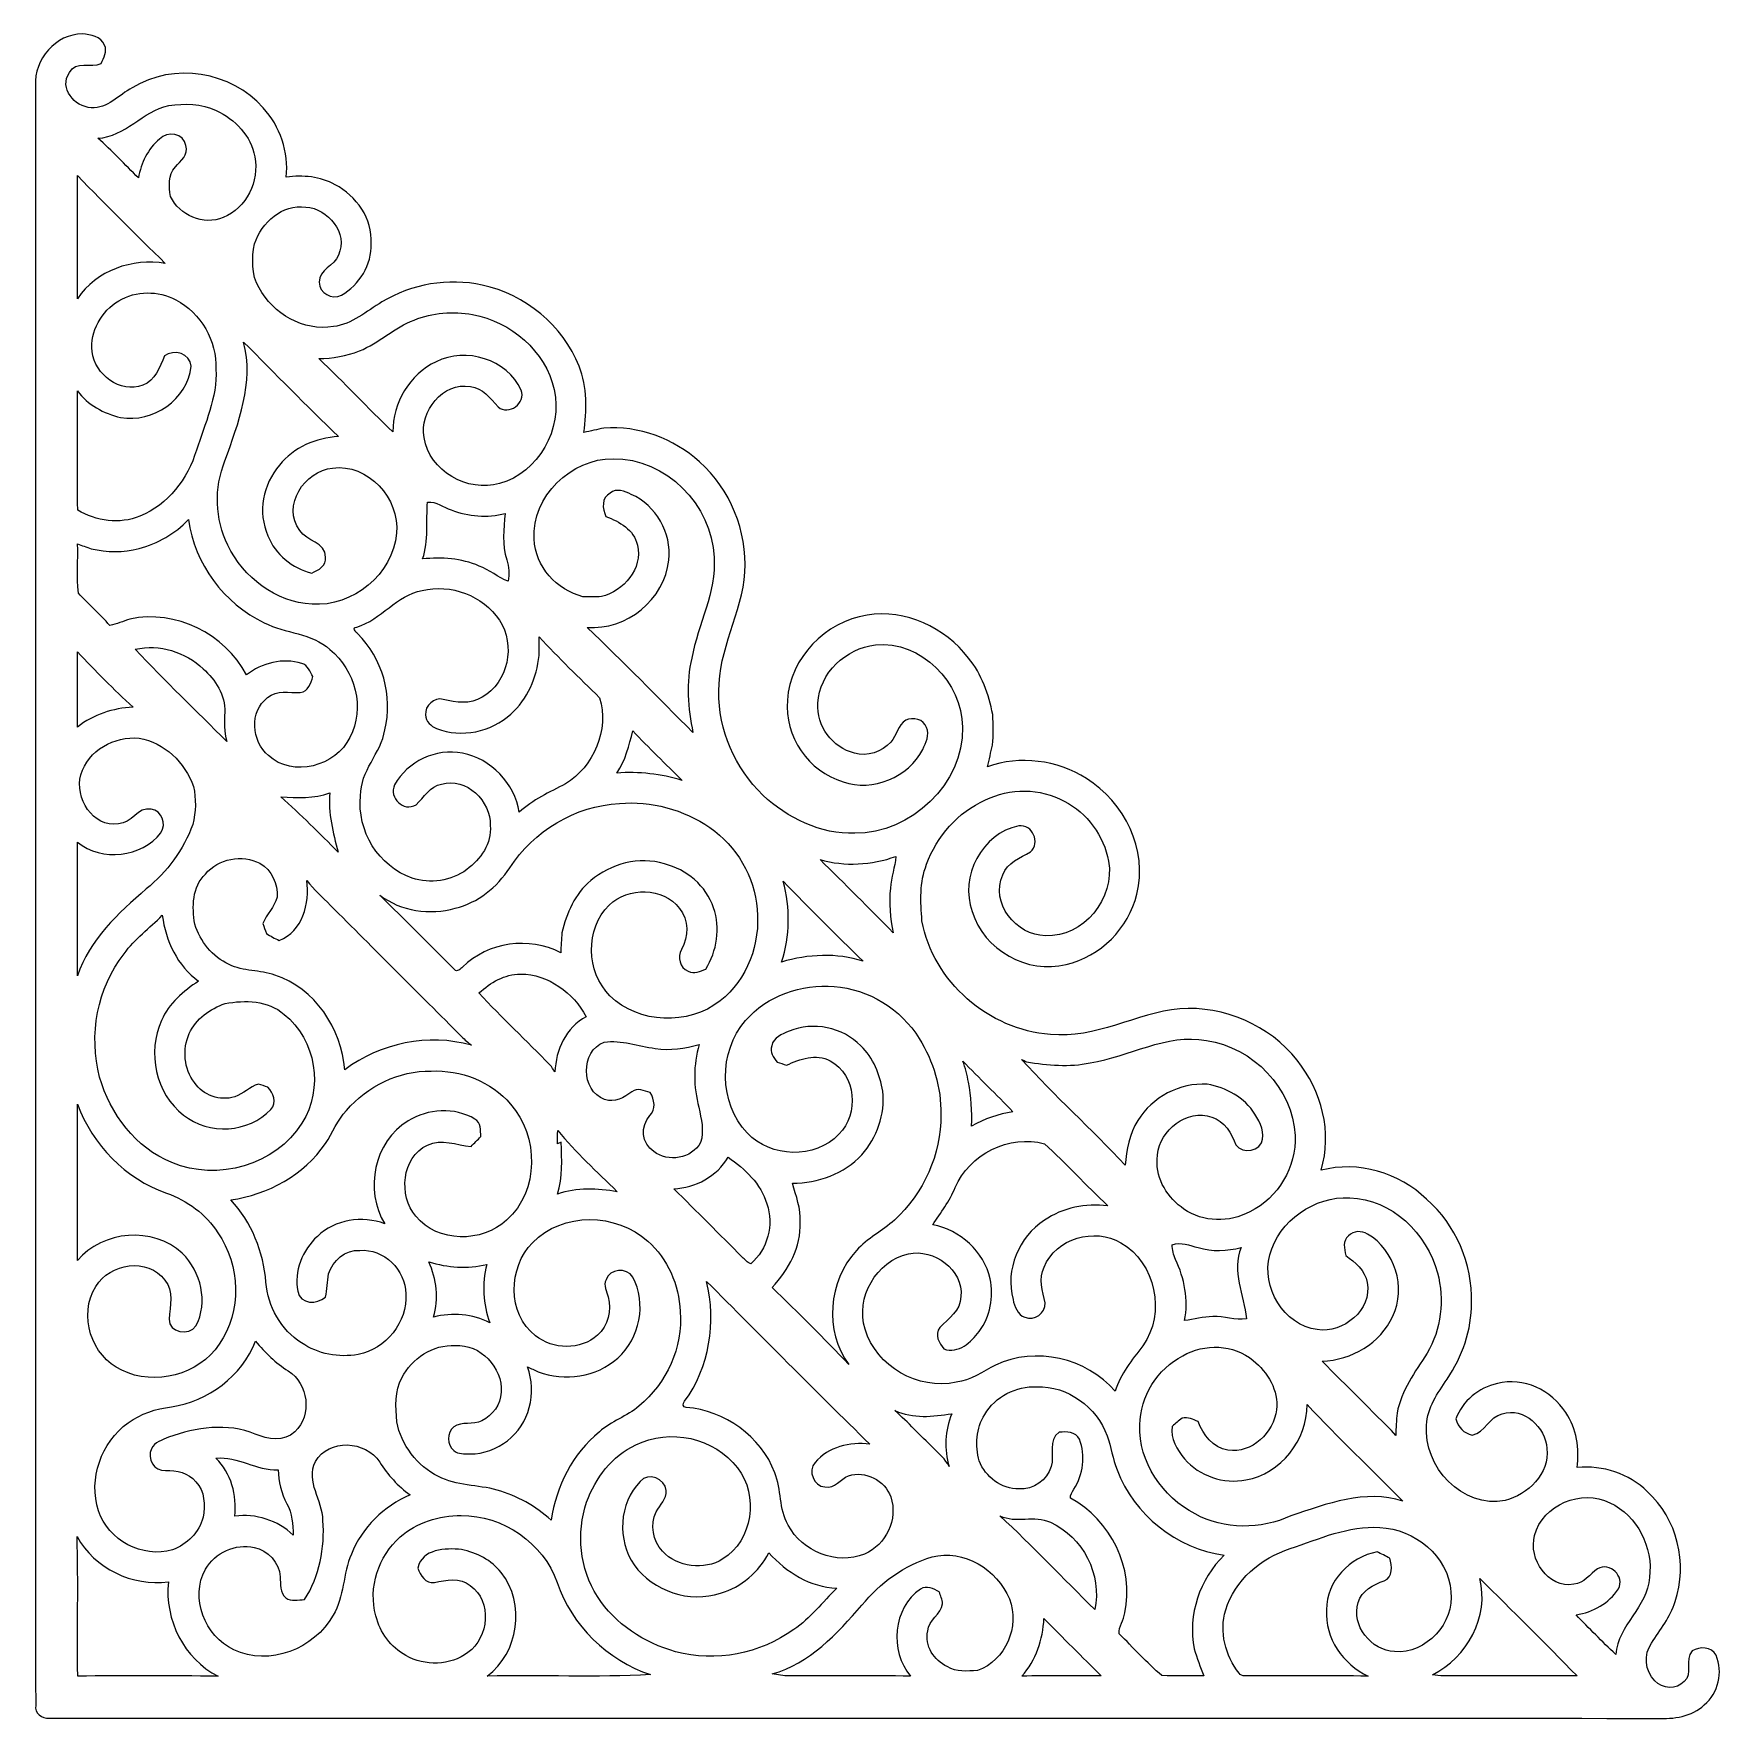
# Model space of a CAD drawing. Header units: centimetres. Extents: x -10 to 10, y -10 to 10.
import ezdxf

# ---------------------------------------------------------------- set-up
doc = ezdxf.new("R2010")
doc.units = ezdxf.units.CM
doc.header["$MEASUREMENT"] = 0
doc.layers.add('Camada 1', color=7, linetype='Continuous')

msp = doc.modelspace()

# ---------------------------------------------------------------- linework, layer by layer
at = {"layer": 'Camada 1', "color": 156}
for points, knots in [([(-9.97231, 9.34931), (-9.99348, 9.65799), (-9.73278, 9.96314), (-9.41775, 9.96102), (-9.41775, 9.96102), (-9.32038, 9.95644), (-9.19832, 9.92893), (-9.1567, 9.82944), (-9.1567, 9.82944), (-9.12213, 9.75501), (-9.16658, 9.68021), (-9.1962, 9.61319), (-9.1962, 9.61319), (-9.31826, 9.55357), (-9.49536, 9.64882), (-9.57262, 9.50559), (-9.57262, 9.50559), (-9.69785, 9.3225), (-9.51018, 9.09601), (-9.31545, 9.08931), (-9.31545, 9.08931), (-9.12177, 9.07167), (-8.98877, 9.24348), (-8.82932, 9.32391), (-8.82932, 9.32391), (-8.34178, 9.6273), (-7.65598, 9.51971), (-7.28027, 9.08755), (-7.28027, 9.08755), (-7.07884, 8.86848), (-6.97652, 8.56297), (-7.00687, 8.26664), (-7.00687, 8.26664), (-6.81143, 8.29451), (-6.60471, 8.27687), (-6.43008, 8.17845), (-6.43008, 8.17845), (-6.17748, 8.04686), (-5.98416, 7.77309), (-6.00321, 7.481), (-6.00321, 7.481), (-5.99405, 7.23229), (-6.14186, 6.99275), (-6.35458, 6.87105), (-6.35458, 6.87105), (-6.46677, 6.8146), (-6.61846, 6.89539), (-6.6174, 7.02556), (-6.6174, 7.02556), (-6.61987, 7.17868), (-6.43678, 7.21571), (-6.39056, 7.34589), (-6.39056, 7.34589), (-6.27097, 7.60518), (-6.51228, 7.89552), (-6.77579, 7.91386), (-6.77579, 7.91386), (-7.05379, 7.95408), (-7.29791, 7.72865), (-7.38292, 7.4803), (-7.38292, 7.4803), (-7.41327, 7.30815), (-7.42456, 7.11376), (-7.3293, 6.95819), (-7.3293, 6.95819), (-7.16209, 6.64986), (-6.80332, 6.44243), (-6.44947, 6.49922), (-6.44947, 6.49922), (-6.22864, 6.52604), (-6.06, 6.68301), (-5.87516, 6.79167), (-5.87516, 6.79167), (-5.5245, 7.00546), (-5.09164, 7.07813), (-4.68982, 6.99065), (-4.68982, 6.99065), (-4.18287, 6.88199), (-3.73379, 6.51544), (-3.54471, 6.03074), (-3.54471, 6.03074), (-3.44134, 5.78272), (-3.45298, 5.50686), (-3.4865, 5.24581), (-3.4865, 5.24581), (-3.40854, 5.26696), (-3.32916, 5.2825), (-3.24979, 5.29978), (-3.24979, 5.29978), (-2.83915, 5.33152), (-2.42322, 5.17455), (-2.11949, 4.89973), (-2.11949, 4.89973), (-1.75472, 4.57658), (-1.55504, 4.08199), (-1.58221, 3.59621), (-1.58221, 3.59621), (-1.6143, 3.1115), (-1.89934, 2.67652), (-1.89018, 2.18617), (-1.89018, 2.18617), (-1.89934, 1.72755), (-1.69509, 1.27847), (-1.37159, 0.95815), (-1.37159, 0.95815), (-1.07738, 0.68826), (-0.68896, 0.49213), (-0.28187, 0.50729), (-0.28187, 0.50729), (0.37994, 0.50341), (1.00646, 1.09044), (0.99094, 1.76247), (0.99094, 1.76247), (0.98953, 2.29093), (0.49917, 2.78835), (-0.0388, 2.73507), (-0.0388, 2.73507), (-0.38664, 2.7005), (-0.70167, 2.40064), (-0.72002, 2.04576), (-0.72002, 2.04576), (-0.73837, 1.7794), (-0.54785, 1.51623), (-0.28751, 1.4545), (-0.28751, 1.4545), (-0.13441, 1.41111), (0.03774, 1.46861), (0.14252, 1.58608), (0.14252, 1.58608), (0.21342, 1.66475), (0.22789, 1.78435), (0.31891, 1.84608), (0.31891, 1.84608), (0.40357, 1.88524), (0.53586, 1.85561), (0.56479, 1.75789), (0.56479, 1.75789), (0.60607, 1.67145), (0.55808, 1.57797), (0.52034, 1.4993), (0.52034, 1.4993), (0.35382, 1.16945), (-0.06984, 0.99236), (-0.4198, 1.11583), (-0.4198, 1.11583), (-0.82868, 1.23367), (-1.1169, 1.6577), (-1.0802, 2.08104), (-1.0802, 2.08104), (-1.04985, 2.58234), (-0.62971, 3.01166), (-0.13794, 3.08609), (-0.13794, 3.08609), (0.31608, 3.16264), (0.78739, 2.93933), (1.06221, 2.57915), (1.06221, 2.57915), (1.2192, 2.38865), (1.3014, 2.15053), (1.34832, 1.91135), (1.34832, 1.91135), (1.35714, 1.79139), (1.35784, 1.67075), (1.34725, 1.55081), (1.34725, 1.55081), (1.32537, 1.46507), (1.3081, 1.37829), (1.28481, 1.29292), (1.28481, 1.29292), (1.66792, 1.43369), (2.11313, 1.37089), (2.45604, 1.15429), (2.45604, 1.15429), (2.90371, 0.877), (3.19017, 0.31009), (3.05152, -0.21271), (3.05152, -0.21271), (2.95909, -0.61665), (2.62254, -0.95215), (2.21826, -1.04386), (2.21826, -1.04386), (1.76001, -1.16521), (1.24283, -0.87066), (1.10489, -0.41839), (1.10489, -0.41839), (0.95708, -0.00706), (1.2199, 0.50835), (1.65593, 0.59372), (1.65593, 0.59372), (1.82033, 0.61982), (1.91698, 0.39299), (1.79387, 0.28821), (1.79387, 0.28821), (1.67286, 0.21519), (1.52259, 0.16157), (1.46826, 0.01658), (1.46826, 0.01658), (1.31197, -0.31433), (1.62842, -0.70097), (1.97131, -0.7052), (1.97131, -0.7052), (2.42359, -0.72918), (2.7961, -0.25822), (2.7185, 0.17709), (2.7185, 0.17709), (2.66559, 0.478), (2.46345, 0.74612), (2.19392, 0.88864), (2.19392, 0.88864), (1.90923, 1.04245), (1.55081, 1.04315), (1.26152, 0.90099), (1.26152, 0.90099), (0.93839, 0.75635), (0.68474, 0.47201), (0.56656, 0.1397), (0.56656, 0.1397), (0.48119, -0.07126), (0.496, -0.3048), (0.51118, -0.52704), (0.51118, -0.52704), (0.64347, -1.24848), (1.30174, -1.81963), (2.03059, -1.87147), (2.03059, -1.87147), (2.5647, -1.93145), (3.04024, -1.61712), (3.56093, -1.5688), (3.56093, -1.5688), (4.08515, -1.53175), (4.6235, -1.76247), (4.94841, -2.17769), (4.94841, -2.17769), (5.23875, -2.53471), (5.36892, -3.03318), (5.23168, -3.47944), (5.23168, -3.47944), (5.6709, -3.36196), (6.1549, -3.51013), (6.48088, -3.81987), (6.48088, -3.81987), (6.82625, -4.12396), (7.0238, -4.58505), (7.01145, -5.04437), (7.01145, -5.04437), (7.01392, -5.36645), (6.90279, -5.68395), (6.72217, -5.94854), (6.72217, -5.94854), (6.61317, -6.1147), (6.48545, -6.2865), (6.48088, -6.49357), (6.48088, -6.49357), (6.43678, -6.98183), (6.90667, -7.487), (7.40867, -7.38363), (7.40867, -7.38363), (7.6782, -7.31838), (7.9375, -7.06649), (7.90292, -6.77121), (7.90292, -6.77121), (7.88775, -6.51932), (7.6341, -6.27839), (7.37446, -6.35811), (7.37446, -6.35811), (7.22171, -6.39339), (7.17515, -6.58001), (7.02062, -6.6107), (7.02062, -6.6107), (6.92043, -6.59058), (6.85305, -6.51722), (6.82659, -6.42055), (6.82659, -6.42055), (6.90138, -6.20676), (7.09789, -6.04838), (7.31697, -6.00109), (7.31697, -6.00109), (7.62494, -5.9203), (7.96008, -6.08153), (8.12553, -6.34576), (8.12553, -6.34576), (8.25605, -6.53486), (8.28745, -6.77157), (8.26275, -6.99593), (8.26275, -6.99593), (8.56297, -6.96453), (8.87411, -7.06578), (9.09002, -7.27886), (9.09002, -7.27886), (9.44421, -7.59707), (9.57509, -8.13223), (9.41846, -8.58026), (9.41846, -8.58026), (9.36483, -8.76299), (9.24418, -8.91363), (9.14188, -9.07062), (9.14188, -9.07062), (9.04662, -9.20221), (9.06144, -9.40399), (9.18138, -9.51618), (9.18138, -9.51618), (9.2657, -9.61424), (9.43751, -9.62554), (9.5257, -9.52712), (9.5257, -9.52712), (9.63648, -9.43468), (9.52641, -9.27206), (9.61989, -9.1641), (9.61989, -9.1641), (9.71408, -9.11048), (9.84637, -9.11048), (9.90494, -9.21597), (9.90494, -9.21597), (9.98855, -9.4128), (9.93245, -9.66435), (9.76453, -9.80193), (9.76453, -9.80193), (9.61777, -9.94409), (9.40152, -9.97162), (9.20608, -9.96138), (9.20608, -9.96138), (2.86666, -9.95997), (-3.47274, -9.96138), (-9.81215, -9.96032), (-9.81215, -9.96032), (-9.89612, -9.96526), (-9.98854, -9.90035), (-9.97126, -9.80863), (-9.97126, -9.80863), (-9.97338, -3.42265), (-9.97126, 2.96333), (-9.97231, 9.34931)], [0, 0, 0, 0, 0.01190476, 0.01190476, 0.01190476, 0.01190476, 0.02380952, 0.02380952, 0.02380952, 0.02380952, 0.03571429, 0.03571429, 0.03571429, 0.03571429, 0.04761905, 0.04761905, 0.04761905, 0.04761905, 0.05952381, 0.05952381, 0.05952381, 0.05952381, 0.07142857, 0.07142857, 0.07142857, 0.07142857, 0.08333333, 0.08333333, 0.08333333, 0.08333333, 0.0952381, 0.0952381, 0.0952381, 0.0952381, 0.10714286, 0.10714286, 0.10714286, 0.10714286, 0.11904762, 0.11904762, 0.11904762, 0.11904762, 0.13095238, 0.13095238, 0.13095238, 0.13095238, 0.14285714, 0.14285714, 0.14285714, 0.14285714, 0.1547619, 0.1547619, 0.1547619, 0.1547619, 0.16666667, 0.16666667, 0.16666667, 0.16666667, 0.17857143, 0.17857143, 0.17857143, 0.17857143, 0.19047619, 0.19047619, 0.19047619, 0.19047619, 0.20238095, 0.20238095, 0.20238095, 0.20238095, 0.21428571, 0.21428571, 0.21428571, 0.21428571, 0.22619048, 0.22619048, 0.22619048, 0.22619048, 0.23809524, 0.23809524, 0.23809524, 0.23809524, 0.25, 0.25, 0.25, 0.25, 0.26190476, 0.26190476, 0.26190476, 0.26190476, 0.27380952, 0.27380952, 0.27380952, 0.27380952, 0.28571429, 0.28571429, 0.28571429, 0.28571429, 0.29761905, 0.29761905, 0.29761905, 0.29761905, 0.30952381, 0.30952381, 0.30952381, 0.30952381, 0.32142857, 0.32142857, 0.32142857, 0.32142857, 0.33333333, 0.33333333, 0.33333333, 0.33333333, 0.3452381, 0.3452381, 0.3452381, 0.3452381, 0.35714286, 0.35714286, 0.35714286, 0.35714286, 0.36904762, 0.36904762, 0.36904762, 0.36904762, 0.38095238, 0.38095238, 0.38095238, 0.38095238, 0.39285714, 0.39285714, 0.39285714, 0.39285714, 0.4047619, 0.4047619, 0.4047619, 0.4047619, 0.41666667, 0.41666667, 0.41666667, 0.41666667, 0.42857143, 0.42857143, 0.42857143, 0.42857143, 0.44047619, 0.44047619, 0.44047619, 0.44047619, 0.45238095, 0.45238095, 0.45238095, 0.45238095, 0.46428571, 0.46428571, 0.46428571, 0.46428571, 0.47619048, 0.47619048, 0.47619048, 0.47619048, 0.48809524, 0.48809524, 0.48809524, 0.48809524, 0.5, 0.5, 0.5, 0.5, 0.51190476, 0.51190476, 0.51190476, 0.51190476, 0.52380952, 0.52380952, 0.52380952, 0.52380952, 0.53571429, 0.53571429, 0.53571429, 0.53571429, 0.54761905, 0.54761905, 0.54761905, 0.54761905, 0.55952381, 0.55952381, 0.55952381, 0.55952381, 0.57142857, 0.57142857, 0.57142857, 0.57142857, 0.58333333, 0.58333333, 0.58333333, 0.58333333, 0.5952381, 0.5952381, 0.5952381, 0.5952381, 0.60714286, 0.60714286, 0.60714286, 0.60714286, 0.61904762, 0.61904762, 0.61904762, 0.61904762, 0.63095238, 0.63095238, 0.63095238, 0.63095238, 0.64285714, 0.64285714, 0.64285714, 0.64285714, 0.6547619, 0.6547619, 0.6547619, 0.6547619, 0.66666667, 0.66666667, 0.66666667, 0.66666667, 0.67857143, 0.67857143, 0.67857143, 0.67857143, 0.69047619, 0.69047619, 0.69047619, 0.69047619, 0.70238095, 0.70238095, 0.70238095, 0.70238095, 0.71428571, 0.71428571, 0.71428571, 0.71428571, 0.72619048, 0.72619048, 0.72619048, 0.72619048, 0.73809524, 0.73809524, 0.73809524, 0.73809524, 0.75, 0.75, 0.75, 0.75, 0.76190476, 0.76190476, 0.76190476, 0.76190476, 0.77380952, 0.77380952, 0.77380952, 0.77380952, 0.78571429, 0.78571429, 0.78571429, 0.78571429, 0.79761905, 0.79761905, 0.79761905, 0.79761905, 0.80952381, 0.80952381, 0.80952381, 0.80952381, 0.82142857, 0.82142857, 0.82142857, 0.82142857, 0.83333333, 0.83333333, 0.83333333, 0.83333333, 0.8452381, 0.8452381, 0.8452381, 0.8452381, 0.85714286, 0.85714286, 0.85714286, 0.85714286, 0.86904762, 0.86904762, 0.86904762, 0.86904762, 0.88095238, 0.88095238, 0.88095238, 0.88095238, 0.89285714, 0.89285714, 0.89285714, 0.89285714, 0.9047619, 0.9047619, 0.9047619, 0.9047619, 0.91666667, 0.91666667, 0.91666667, 0.91666667, 0.92857143, 0.92857143, 0.92857143, 0.92857143, 0.94047619, 0.94047619, 0.94047619, 0.94047619, 0.95238095, 0.95238095, 0.95238095, 0.95238095, 0.96428571, 0.96428571, 0.96428571, 0.96428571, 0.97619048, 0.97619048, 0.97619048, 0.97619048, 1, 1, 1, 1]), ([(-9.23643, 8.72771), (-9.23643, 8.72771), (-9.23643, 8.72771), (-9.23643, 8.72771), (-9.23643, 8.72771), (-9.06709, 8.58131), (-8.91645, 8.4148), (-8.75594, 8.25853), (-8.75594, 8.25853), (-8.72348, 8.43386), (-8.64693, 8.6039), (-8.50477, 8.71714), (-8.50477, 8.71714), (-8.41903, 8.82156), (-8.21372, 8.78204), (-8.19538, 8.64058), (-8.19538, 8.64058), (-8.16151, 8.53193), (-8.25535, 8.4589), (-8.3192, 8.3887), (-8.3192, 8.3887), (-8.40705, 8.29627), (-8.39681, 8.15622), (-8.37529, 8.04015), (-8.37529, 8.04015), (-8.27299, 7.8119), (-7.98477, 7.69584), (-7.75229, 7.78862), (-7.75229, 7.78862), (-7.47923, 7.90187), (-7.32189, 8.22184), (-7.38011, 8.50829), (-7.38011, 8.50829), (-7.42138, 8.75558), (-7.61434, 8.9542), (-7.83695, 9.05474), (-7.83695, 9.05474), (-8.00946, 9.14188), (-8.2109, 9.13906), (-8.39787, 9.11331), (-8.39787, 9.11331), (-8.70726, 9.04875), (-8.90975, 8.74535), (-9.23643, 8.72771)], [0, 0, 0, 0, 0.08333333, 0.08333333, 0.08333333, 0.08333333, 0.16666667, 0.16666667, 0.16666667, 0.16666667, 0.25, 0.25, 0.25, 0.25, 0.33333333, 0.33333333, 0.33333333, 0.33333333, 0.41666667, 0.41666667, 0.41666667, 0.41666667, 0.5, 0.5, 0.5, 0.5, 0.58333333, 0.58333333, 0.58333333, 0.58333333, 0.66666667, 0.66666667, 0.66666667, 0.66666667, 0.75, 0.75, 0.75, 0.75, 0.83333333, 0.83333333, 0.83333333, 0.83333333, 1, 1, 1, 1]), ([(-9.47701, 8.2864), (-9.47701, 8.2864), (-9.47701, 8.2864), (-9.47701, 8.2864), (-9.47701, 8.2864), (-9.47384, 7.80097), (-9.47455, 7.31555), (-9.47666, 6.83012), (-9.47666, 6.83012), (-9.25512, 7.16455), (-8.8265, 7.31273), (-8.43844, 7.24782), (-8.43844, 7.24782), (-8.79016, 7.58825), (-9.13659, 7.93467), (-9.47701, 8.2864)], [0, 0, 0, 0, 0.2, 0.2, 0.2, 0.2, 0.4, 0.4, 0.4, 0.4, 0.6, 0.6, 0.6, 0.6, 1, 1, 1, 1]), ([(-8.98877, 6.80366), (-8.98877, 6.80366), (-8.98877, 6.80366), (-8.98877, 6.80366), (-8.98877, 6.80366), (-9.19198, 6.68301), (-9.33203, 6.44313), (-9.30168, 6.20394), (-9.30168, 6.20394), (-9.27312, 5.93195), (-8.97149, 5.70335), (-8.70443, 5.80672), (-8.70443, 5.80672), (-8.55733, 5.86281), (-8.49947, 6.01768), (-8.44867, 6.15314), (-8.44867, 6.15314), (-8.33225, 6.23817), (-8.14563, 6.18455), (-8.13223, 6.03037), (-8.13223, 6.03037), (-8.17104, 5.63915), (-8.58555, 5.35763), (-8.96619, 5.42395), (-8.96619, 5.42395), (-9.16234, 5.47546), (-9.3599, 5.56894), (-9.47737, 5.74111), (-9.47737, 5.74111), (-9.47173, 5.27049), (-9.47772, 4.79989), (-9.4742, 4.32893), (-9.4742, 4.32893), (-9.25548, 4.19805), (-8.97713, 4.15819), (-8.7383, 4.25767), (-8.7383, 4.25767), (-8.40705, 4.39242), (-8.16963, 4.69935), (-8.07049, 5.03695), (-8.07049, 5.03695), (-7.9703, 5.34987), (-7.82143, 5.66101), (-7.83978, 5.99756), (-7.83978, 5.99756), (-7.82708, 6.32953), (-8.01652, 6.66291), (-8.31215, 6.81601), (-8.31215, 6.81601), (-8.52028, 6.92502), (-8.78699, 6.93032), (-8.98877, 6.80366)], [0, 0, 0, 0, 0.07142857, 0.07142857, 0.07142857, 0.07142857, 0.14285714, 0.14285714, 0.14285714, 0.14285714, 0.21428571, 0.21428571, 0.21428571, 0.21428571, 0.28571429, 0.28571429, 0.28571429, 0.28571429, 0.35714286, 0.35714286, 0.35714286, 0.35714286, 0.42857143, 0.42857143, 0.42857143, 0.42857143, 0.5, 0.5, 0.5, 0.5, 0.57142857, 0.57142857, 0.57142857, 0.57142857, 0.64285714, 0.64285714, 0.64285714, 0.64285714, 0.71428571, 0.71428571, 0.71428571, 0.71428571, 0.78571429, 0.78571429, 0.78571429, 0.78571429, 0.85714286, 0.85714286, 0.85714286, 0.85714286, 1, 1, 1, 1]), ([(-5.49346, 6.57789), (-5.49346, 6.57789), (-5.49346, 6.57789), (-5.49346, 6.57789), (-5.49346, 6.57789), (-5.7284, 6.49004), (-5.91007, 6.30483), (-6.14257, 6.21205), (-6.14257, 6.21205), (-6.29567, 6.15244), (-6.45971, 6.1221), (-6.62374, 6.12245), (-6.62374, 6.12245), (-6.32529, 5.83881), (-6.04343, 5.5379), (-5.74498, 5.25426), (-5.74498, 5.25426), (-5.74957, 5.59859), (-5.54743, 5.93583), (-5.23487, 6.08434), (-5.23487, 6.08434), (-4.88456, 6.26215), (-4.39208, 6.11399), (-4.22945, 5.74852), (-4.22945, 5.74852), (-4.16772, 5.5954), (-4.37549, 5.443), (-4.50285, 5.54989), (-4.50285, 5.54989), (-4.59387, 5.6508), (-4.68207, 5.77603), (-4.82988, 5.79084), (-4.82988, 5.79084), (-5.15691, 5.8487), (-5.43102, 5.49592), (-5.37739, 5.18795), (-5.37739, 5.18795), (-5.31812, 4.78895), (-4.86233, 4.53672), (-4.48415, 4.64219), (-4.48415, 4.64219), (-4.02307, 4.77025), (-3.73415, 5.29201), (-3.83857, 5.75415), (-3.83857, 5.75415), (-3.94088, 6.20994), (-4.35151, 6.56059), (-4.80377, 6.64386), (-4.80377, 6.64386), (-5.03378, 6.67914), (-5.27649, 6.6682), (-5.49346, 6.57789)], [0, 0, 0, 0, 0.07142857, 0.07142857, 0.07142857, 0.07142857, 0.14285714, 0.14285714, 0.14285714, 0.14285714, 0.21428571, 0.21428571, 0.21428571, 0.21428571, 0.28571429, 0.28571429, 0.28571429, 0.28571429, 0.35714286, 0.35714286, 0.35714286, 0.35714286, 0.42857143, 0.42857143, 0.42857143, 0.42857143, 0.5, 0.5, 0.5, 0.5, 0.57142857, 0.57142857, 0.57142857, 0.57142857, 0.64285714, 0.64285714, 0.64285714, 0.64285714, 0.71428571, 0.71428571, 0.71428571, 0.71428571, 0.78571429, 0.78571429, 0.78571429, 0.78571429, 0.85714286, 0.85714286, 0.85714286, 0.85714286, 1, 1, 1, 1]), ([(-7.51134, 6.31754), (-7.51134, 6.31754), (-7.51134, 6.31754), (-7.51134, 6.31754), (-7.51134, 6.31754), (-7.38575, 5.83776), (-7.57414, 5.35905), (-7.73289, 4.91208), (-7.73289, 4.91208), (-7.86095, 4.59458), (-7.85247, 4.22063), (-7.69725, 3.91407), (-7.69725, 3.91407), (-7.51804, 3.53236), (-7.12927, 3.23885), (-6.70277, 3.21697), (-6.70277, 3.21697), (-6.22087, 3.18065), (-5.74392, 3.57187), (-5.7023, 4.05553), (-5.7023, 4.05553), (-5.66384, 4.46369), (-6.03919, 4.88631), (-6.46041, 4.82564), (-6.46041, 4.82564), (-6.78992, 4.79812), (-7.06613, 4.37656), (-6.846, 4.08939), (-6.846, 4.08939), (-6.7698, 3.95427), (-6.53767, 3.95569), (-6.54227, 3.77225), (-6.54227, 3.77225), (-6.52638, 3.66854), (-6.62834, 3.6195), (-6.70665, 3.58493), (-6.70665, 3.58493), (-6.93596, 3.64137), (-7.13916, 3.8033), (-7.22417, 4.0266), (-7.22417, 4.0266), (-7.34905, 4.30106), (-7.28027, 4.63549), (-7.08766, 4.86092), (-7.08766, 4.86092), (-6.92009, 5.07223), (-6.65514, 5.18371), (-6.39022, 5.19923), (-6.39022, 5.19923), (-6.76945, 5.56612), (-7.13987, 5.94254), (-7.51134, 6.31754)], [0, 0, 0, 0, 0.07142857, 0.07142857, 0.07142857, 0.07142857, 0.14285714, 0.14285714, 0.14285714, 0.14285714, 0.21428571, 0.21428571, 0.21428571, 0.21428571, 0.28571429, 0.28571429, 0.28571429, 0.28571429, 0.35714286, 0.35714286, 0.35714286, 0.35714286, 0.42857143, 0.42857143, 0.42857143, 0.42857143, 0.5, 0.5, 0.5, 0.5, 0.57142857, 0.57142857, 0.57142857, 0.57142857, 0.64285714, 0.64285714, 0.64285714, 0.64285714, 0.71428571, 0.71428571, 0.71428571, 0.71428571, 0.78571429, 0.78571429, 0.78571429, 0.78571429, 0.85714286, 0.85714286, 0.85714286, 0.85714286, 1, 1, 1, 1]), ([(-4.07634, 3.9878), (-4.07634, 3.9878), (-4.07634, 3.9878), (-4.07634, 3.9878), (-4.07634, 3.9878), (-4.06505, 3.66077), (-3.80753, 3.38525), (-3.49815, 3.30446), (-3.49815, 3.30446), (-3.42511, 3.30412), (-3.35209, 3.30446), (-3.27871, 3.30588), (-3.27871, 3.30588), (-3.01659, 3.37255), (-2.78694, 3.63536), (-2.85467, 3.91617), (-2.85467, 3.91617), (-2.89207, 4.09928), (-3.06811, 4.19135), (-3.22615, 4.25484), (-3.22615, 4.25484), (-3.2713, 4.34622), (-3.27978, 4.47674), (-3.1757, 4.53143), (-3.1757, 4.53143), (-3.10091, 4.59458), (-3.00426, 4.54871), (-2.927, 4.51555), (-2.927, 4.51555), (-2.63348, 4.38572), (-2.44581, 4.05729), (-2.48355, 3.73803), (-2.48355, 3.73803), (-2.52942, 3.27235), (-2.98343, 2.90547), (-3.44735, 2.94252), (-3.44735, 2.94252), (-3.0226, 2.53612), (-2.61196, 2.11454), (-2.19709, 1.69791), (-2.19709, 1.69791), (-2.25777, 1.98754), (-2.27929, 2.28952), (-2.21121, 2.57986), (-2.21121, 2.57986), (-2.13676, 2.98062), (-1.91628, 3.35597), (-1.94768, 3.77296), (-1.94768, 3.77296), (-1.97026, 4.38643), (-2.51882, 4.947), (-3.14077, 4.93747), (-3.14077, 4.93747), (-3.63748, 4.93994), (-4.10386, 4.49262), (-4.07634, 3.9878)], [0, 0, 0, 0, 0.06666667, 0.06666667, 0.06666667, 0.06666667, 0.13333333, 0.13333333, 0.13333333, 0.13333333, 0.2, 0.2, 0.2, 0.2, 0.26666667, 0.26666667, 0.26666667, 0.26666667, 0.33333333, 0.33333333, 0.33333333, 0.33333333, 0.4, 0.4, 0.4, 0.4, 0.46666667, 0.46666667, 0.46666667, 0.46666667, 0.53333333, 0.53333333, 0.53333333, 0.53333333, 0.6, 0.6, 0.6, 0.6, 0.66666667, 0.66666667, 0.66666667, 0.66666667, 0.73333333, 0.73333333, 0.73333333, 0.73333333, 0.8, 0.8, 0.8, 0.8, 0.86666667, 0.86666667, 0.86666667, 0.86666667, 1, 1, 1, 1]), ([(-5.33505, 4.42524), (-5.33505, 4.42524), (-5.33505, 4.42524), (-5.33505, 4.42524), (-5.33505, 4.42524), (-5.35869, 4.20017), (-5.31636, 3.9698), (-5.39537, 3.75143), (-5.39537, 3.75143), (-5.16924, 3.77647), (-4.93606, 3.75954), (-4.72581, 3.66783), (-4.72581, 3.66783), (-4.60162, 3.62549), (-4.50497, 3.52989), (-4.38114, 3.48791), (-4.38114, 3.48791), (-4.36879, 3.57258), (-4.37303, 3.65831), (-4.39914, 3.73979), (-4.39914, 3.73979), (-4.45487, 3.91795), (-4.43864, 4.10774), (-4.41783, 4.29012), (-4.41783, 4.29012), (-4.62879, 4.2305), (-4.85422, 4.25662), (-5.05777, 4.33069), (-5.05777, 4.33069), (-5.1495, 4.36527), (-5.23275, 4.43089), (-5.33505, 4.42524)], [0, 0, 0, 0, 0.11111111, 0.11111111, 0.11111111, 0.11111111, 0.22222222, 0.22222222, 0.22222222, 0.22222222, 0.33333333, 0.33333333, 0.33333333, 0.33333333, 0.44444444, 0.44444444, 0.44444444, 0.44444444, 0.55555556, 0.55555556, 0.55555556, 0.55555556, 0.66666667, 0.66666667, 0.66666667, 0.66666667, 0.77777778, 0.77777778, 0.77777778, 0.77777778, 1, 1, 1, 1]), ([(-8.74853, 3.87385), (-8.74853, 3.87385), (-8.74853, 3.87385), (-8.74853, 3.87385), (-8.74853, 3.87385), (-8.93515, 3.82798), (-9.12883, 3.82869), (-9.31545, 3.87278), (-9.31545, 3.87278), (-9.36942, 3.89183), (-9.42305, 3.91054), (-9.47632, 3.9303), (-9.47632, 3.9303), (-9.4675, 3.73661), (-9.48866, 3.54047), (-9.46644, 3.34822), (-9.46644, 3.34822), (-9.3472, 3.21592), (-9.20926, 3.10127), (-9.09425, 2.96474), (-9.09425, 2.96474), (-9.01311, 2.98379), (-8.93409, 3.0113), (-8.85613, 3.04129), (-8.85613, 3.04129), (-8.31708, 3.1556), (-7.73148, 2.86631), (-7.47854, 2.38054), (-7.47854, 2.38054), (-7.29509, 2.52024), (-7.04778, 2.58692), (-6.82308, 2.51636), (-6.82308, 2.51636), (-6.75145, 2.49485), (-6.72358, 2.41969), (-6.69183, 2.35937), (-6.69183, 2.35937), (-6.71547, 2.28247), (-6.74582, 2.18298), (-6.84106, 2.17346), (-6.84106, 2.17346), (-6.97052, 2.16429), (-7.12045, 2.20839), (-7.2277, 2.11101), (-7.2277, 2.11101), (-7.44819, 1.95014), (-7.41644, 1.59385), (-7.21854, 1.42699), (-7.21854, 1.42699), (-6.92996, 1.16063), (-6.42126, 1.30069), (-6.25369, 1.64007), (-6.25369, 1.64007), (-6.07342, 1.98578), (-6.18983, 2.43945), (-6.49005, 2.67935), (-6.49005, 2.67935), (-6.70524, 2.87901), (-7.01781, 2.86666), (-7.26722, 2.99755), (-7.26722, 2.99755), (-7.74559, 3.2205), (-8.09131, 3.69534), (-8.16397, 4.2171), (-8.16397, 4.2171), (-8.31956, 4.04777), (-8.52981, 3.9377), (-8.74853, 3.87385)], [0, 0, 0, 0, 0.05555556, 0.05555556, 0.05555556, 0.05555556, 0.11111111, 0.11111111, 0.11111111, 0.11111111, 0.16666667, 0.16666667, 0.16666667, 0.16666667, 0.22222222, 0.22222222, 0.22222222, 0.22222222, 0.27777778, 0.27777778, 0.27777778, 0.27777778, 0.33333333, 0.33333333, 0.33333333, 0.33333333, 0.38888889, 0.38888889, 0.38888889, 0.38888889, 0.44444444, 0.44444444, 0.44444444, 0.44444444, 0.5, 0.5, 0.5, 0.5, 0.55555556, 0.55555556, 0.55555556, 0.55555556, 0.61111111, 0.61111111, 0.61111111, 0.61111111, 0.66666667, 0.66666667, 0.66666667, 0.66666667, 0.72222222, 0.72222222, 0.72222222, 0.72222222, 0.77777778, 0.77777778, 0.77777778, 0.77777778, 0.83333333, 0.83333333, 0.83333333, 0.83333333, 0.88888889, 0.88888889, 0.88888889, 0.88888889, 1, 1, 1, 1]), ([(-6.17326, 2.94604), (-6.17326, 2.94604), (-6.17326, 2.94604), (-6.17326, 2.94604), (-6.17326, 2.94604), (-6.23464, 2.94323), (-6.18489, 2.88536), (-6.16479, 2.86843), (-6.16479, 2.86843), (-5.86951, 2.57951), (-5.74216, 2.12936), (-5.84059, 1.72861), (-5.84059, 1.72861), (-5.88822, 1.45097), (-6.13409, 1.24354), (-6.12739, 0.95108), (-6.12739, 0.95108), (-6.17607, 0.53798), (-5.91397, 0.11253), (-5.51956, -0.02292), (-5.51956, -0.02292), (-5.30472, -0.09418), (-5.05636, -0.05715), (-4.87327, 0.07691), (-4.87327, 0.07691), (-4.71063, 0.19719), (-4.57164, 0.38629), (-4.59563, 0.59867), (-4.59563, 0.59867), (-4.5854, 0.88723), (-4.8782, 1.17264), (-5.17065, 1.08902), (-5.17065, 1.08902), (-5.30859, 1.06186), (-5.37739, 0.93239), (-5.47263, 0.8449), (-5.47263, 0.8449), (-5.61869, 0.75247), (-5.79931, 0.9292), (-5.72557, 1.0795), (-5.72557, 1.0795), (-5.5753, 1.3589), (-5.23487, 1.51553), (-4.92441, 1.45555), (-4.92441, 1.45555), (-4.58576, 1.38888), (-4.306, 1.09607), (-4.25097, 0.75564), (-4.25097, 0.75564), (-4.09292, 0.90346), (-3.89536, 0.99484), (-3.70382, 1.09007), (-3.70382, 1.09007), (-3.3729, 1.29504), (-3.18523, 1.73248), (-3.30164, 2.1103), (-3.30164, 2.1103), (-3.54259, 2.34702), (-3.78707, 2.58092), (-4.01496, 2.83033), (-4.01496, 2.83033), (-4.0146, 2.75766), (-4.0153, 2.68464), (-4.01708, 2.6116), (-4.01708, 2.6116), (-4.04495, 2.35091), (-4.15254, 2.09303), (-4.35115, 1.91664), (-4.35115, 1.91664), (-4.58223, 1.70461), (-4.93501, 1.63054), (-5.22851, 1.74554), (-5.22851, 1.74554), (-5.29412, 1.77341), (-5.36046, 1.82879), (-5.35975, 1.90641), (-5.35975, 1.90641), (-5.37138, 2.01471), (-5.25638, 2.1216), (-5.14984, 2.09091), (-5.14984, 2.09091), (-5.00097, 2.05105), (-4.82917, 2.02952), (-4.69194, 2.11561), (-4.69194, 2.11561), (-4.38255, 2.28847), (-4.29153, 2.73685), (-4.48627, 3.02718), (-4.48627, 3.02718), (-4.681, 3.32034), (-5.06024, 3.46075), (-5.40103, 3.37889), (-5.40103, 3.37889), (-5.70371, 3.32176), (-5.88327, 3.03354), (-6.17326, 2.94604)], [0, 0, 0, 0, 0.04, 0.04, 0.04, 0.04, 0.08, 0.08, 0.08, 0.08, 0.12, 0.12, 0.12, 0.12, 0.16, 0.16, 0.16, 0.16, 0.2, 0.2, 0.2, 0.2, 0.24, 0.24, 0.24, 0.24, 0.28, 0.28, 0.28, 0.28, 0.32, 0.32, 0.32, 0.32, 0.36, 0.36, 0.36, 0.36, 0.4, 0.4, 0.4, 0.4, 0.44, 0.44, 0.44, 0.44, 0.48, 0.48, 0.48, 0.48, 0.52, 0.52, 0.52, 0.52, 0.56, 0.56, 0.56, 0.56, 0.6, 0.6, 0.6, 0.6, 0.64, 0.64, 0.64, 0.64, 0.68, 0.68, 0.68, 0.68, 0.72, 0.72, 0.72, 0.72, 0.76, 0.76, 0.76, 0.76, 0.8, 0.8, 0.8, 0.8, 0.84, 0.84, 0.84, 0.84, 0.88, 0.88, 0.88, 0.88, 0.92, 0.92, 0.92, 0.92, 1, 1, 1, 1]), ([(-9.47596, 2.65289), (-9.47596, 2.65289), (-9.47596, 2.65289), (-9.47596, 2.65289), (-9.47596, 2.65289), (-9.4742, 2.3562), (-9.47561, 2.05951), (-9.47526, 1.76283), (-9.47526, 1.76283), (-9.29145, 1.91452), (-9.05509, 1.98613), (-8.81944, 1.99813), (-8.81944, 1.99813), (-9.04733, 2.20661), (-9.26499, 2.4271), (-9.47596, 2.65289)], [0, 0, 0, 0, 0.2, 0.2, 0.2, 0.2, 0.4, 0.4, 0.4, 0.4, 0.6, 0.6, 0.6, 0.6, 1, 1, 1, 1]), ([(-8.79263, 2.68323), (-8.79263, 2.68323), (-8.79263, 2.68323), (-8.79263, 2.68323), (-8.79263, 2.68323), (-8.44373, 2.30857), (-8.07155, 1.95545), (-7.71065, 1.59208), (-7.71065, 1.59208), (-7.74452, 1.70497), (-7.74064, 1.82316), (-7.7343, 1.93922), (-7.7343, 1.93922), (-7.72617, 2.141), (-7.84542, 2.32304), (-7.98971, 2.45321), (-7.98971, 2.45321), (-8.20137, 2.65148), (-8.50723, 2.74849), (-8.79263, 2.68323)], [0, 0, 0, 0, 0.16666667, 0.16666667, 0.16666667, 0.16666667, 0.33333333, 0.33333333, 0.33333333, 0.33333333, 0.5, 0.5, 0.5, 0.5, 0.66666667, 0.66666667, 0.66666667, 0.66666667, 1, 1, 1, 1]), ([(-9.43645, 1.19873), (-9.43645, 1.19873), (-9.43645, 1.19873), (-9.43645, 1.19873), (-9.43645, 1.19873), (-9.51194, 0.92886), (-9.29604, 0.57114), (-8.99159, 0.62018), (-8.99159, 0.62018), (-8.83673, 0.61911), (-8.76511, 0.82444), (-8.6053, 0.79199), (-8.6053, 0.79199), (-8.47901, 0.77435), (-8.4208, 0.6156), (-8.48888, 0.51293), (-8.48888, 0.51293), (-8.72031, 0.2226), (-9.18632, 0.16898), (-9.47772, 0.40075), (-9.47772, 0.40075), (-9.47349, -0.12522), (-9.47384, -0.65158), (-9.47737, -1.17756), (-9.47737, -1.17756), (-9.33309, -0.75177), (-8.99618, -0.43461), (-8.66245, -0.15134), (-8.66245, -0.15134), (-8.41692, 0.04938), (-8.22113, 0.31326), (-8.11283, 0.61241), (-8.11283, 0.61241), (-8.07578, 0.75812), (-8.07226, 0.91439), (-8.10436, 1.0615), (-8.10436, 1.0615), (-8.20596, 1.34126), (-8.4462, 1.58221), (-8.74747, 1.63125), (-8.74747, 1.63125), (-9.0371, 1.66017), (-9.35601, 1.48836), (-9.43645, 1.19873)], [0, 0, 0, 0, 0.08333333, 0.08333333, 0.08333333, 0.08333333, 0.16666667, 0.16666667, 0.16666667, 0.16666667, 0.25, 0.25, 0.25, 0.25, 0.33333333, 0.33333333, 0.33333333, 0.33333333, 0.41666667, 0.41666667, 0.41666667, 0.41666667, 0.5, 0.5, 0.5, 0.5, 0.58333333, 0.58333333, 0.58333333, 0.58333333, 0.66666667, 0.66666667, 0.66666667, 0.66666667, 0.75, 0.75, 0.75, 0.75, 0.83333333, 0.83333333, 0.83333333, 0.83333333, 1, 1, 1, 1]), ([(-2.90829, 1.71803), (-2.90829, 1.71803), (-2.90829, 1.71803), (-2.90829, 1.71803), (-2.90829, 1.71803), (-2.95416, 1.54622), (-2.99402, 1.36666), (-3.09845, 1.2192), (-3.09845, 1.2192), (-2.83739, 1.2393), (-2.57457, 1.20896), (-2.32445, 1.13171), (-2.32445, 1.13171), (-2.5213, 1.32503), (-2.7185, 1.51799), (-2.90829, 1.71803)], [0, 0, 0, 0, 0.2, 0.2, 0.2, 0.2, 0.4, 0.4, 0.4, 0.4, 0.6, 0.6, 0.6, 0.6, 1, 1, 1, 1]), ([(-7.07002, 0.93944), (-7.07002, 0.93944), (-7.07002, 0.93944), (-7.07002, 0.93944), (-7.07002, 0.93944), (-6.83718, 0.72813), (-6.61423, 0.50553), (-6.39197, 0.28327), (-6.39197, 0.28327), (-6.45724, 0.51011), (-6.51121, 0.74753), (-6.49323, 0.98565), (-6.49323, 0.98565), (-6.67843, 0.91756), (-6.8767, 0.92145), (-7.07002, 0.93944)], [0, 0, 0, 0, 0.2, 0.2, 0.2, 0.2, 0.4, 0.4, 0.4, 0.4, 0.6, 0.6, 0.6, 0.6, 1, 1, 1, 1]), ([(-4.36491, 0.09771), (-4.36491, 0.09771), (-4.36491, 0.09771), (-4.36491, 0.09771), (-4.36491, 0.09771), (-4.51238, -0.13158), (-4.74098, -0.31467), (-5.00873, -0.37923), (-5.00873, -0.37923), (-5.30577, -0.46426), (-5.65326, -0.41697), (-5.89879, -0.22472), (-5.89879, -0.22472), (-5.60387, -0.51611), (-5.31001, -0.80926), (-5.01896, -1.10489), (-5.01896, -1.10489), (-4.98863, -1.14229), (-4.94488, -1.09714), (-4.92159, -1.07492), (-4.92159, -1.07492), (-4.62138, -0.77893), (-4.13456, -0.7112), (-3.76132, -0.90557), (-3.76132, -0.90557), (-3.75884, -0.8269), (-3.75391, -0.74824), (-3.7465, -0.67027), (-3.7465, -0.67027), (-3.69288, -0.43885), (-3.59197, -0.20849), (-3.40606, -0.05291), (-3.40606, -0.05291), (-3.17076, 0.14498), (-2.8335, 0.23953), (-2.53505, 0.14464), (-2.53505, 0.14464), (-2.27295, 0.08042), (-2.03975, -0.11499), (-1.95367, -0.37394), (-1.95367, -0.37394), (-1.86831, -0.61419), (-1.91416, -0.8837), (-2.04435, -1.0996), (-2.04435, -1.0996), (-2.1103, -1.12394), (-2.18369, -1.16346), (-2.25283, -1.12465), (-2.25283, -1.12465), (-2.35374, -1.08513), (-2.38266, -0.95603), (-2.33221, -0.86642), (-2.33221, -0.86642), (-2.24861, -0.7172), (-2.24508, -0.51788), (-2.35691, -0.38206), (-2.35691, -0.38206), (-2.54916, -0.12559), (-2.96438, -0.12629), (-3.18769, -0.34149), (-3.18769, -0.34149), (-3.47345, -0.62512), (-3.46321, -1.13276), (-3.17853, -1.41393), (-3.17853, -1.41393), (-2.8388, -1.74941), (-2.24966, -1.76917), (-1.87642, -1.47672), (-1.87642, -1.47672), (-1.55081, -1.22449), (-1.39876, -0.79233), (-1.43722, -0.38946), (-1.43722, -0.38946), (-1.46826, -0.00669), (-1.67922, 0.35877), (-1.99777, 0.57396), (-1.99777, 0.57396), (-2.30716, 0.78916), (-2.69168, 0.89005), (-3.06704, 0.86077), (-3.06704, 0.86077), (-3.5881, 0.83043), (-4.08305, 0.53622), (-4.36491, 0.09771)], [0, 0, 0, 0, 0.04545455, 0.04545455, 0.04545455, 0.04545455, 0.09090909, 0.09090909, 0.09090909, 0.09090909, 0.13636364, 0.13636364, 0.13636364, 0.13636364, 0.18181818, 0.18181818, 0.18181818, 0.18181818, 0.22727273, 0.22727273, 0.22727273, 0.22727273, 0.27272727, 0.27272727, 0.27272727, 0.27272727, 0.31818182, 0.31818182, 0.31818182, 0.31818182, 0.36363636, 0.36363636, 0.36363636, 0.36363636, 0.40909091, 0.40909091, 0.40909091, 0.40909091, 0.45454545, 0.45454545, 0.45454545, 0.45454545, 0.5, 0.5, 0.5, 0.5, 0.54545455, 0.54545455, 0.54545455, 0.54545455, 0.59090909, 0.59090909, 0.59090909, 0.59090909, 0.63636364, 0.63636364, 0.63636364, 0.63636364, 0.68181818, 0.68181818, 0.68181818, 0.68181818, 0.72727273, 0.72727273, 0.72727273, 0.72727273, 0.77272727, 0.77272727, 0.77272727, 0.77272727, 0.81818182, 0.81818182, 0.81818182, 0.81818182, 0.86363636, 0.86363636, 0.86363636, 0.86363636, 0.90909091, 0.90909091, 0.90909091, 0.90909091, 1, 1, 1, 1]), ([(-7.96325, 0.0247), (-7.96325, 0.0247), (-7.96325, 0.0247), (-7.96325, 0.0247), (-7.96325, 0.0247), (-8.12094, -0.1277), (-8.12447, -0.36547), (-8.08848, -0.56727), (-8.08848, -0.56727), (-8.02816, -0.77328), (-7.88034, -0.95425), (-7.68419, -1.04457), (-7.68419, -1.04457), (-7.51487, -1.12959), (-7.31801, -1.10666), (-7.14233, -1.17157), (-7.14233, -1.17157), (-6.66644, -1.32221), (-6.35316, -1.80445), (-6.31542, -2.28952), (-6.31542, -2.28952), (-5.89314, -1.9745), (-5.32799, -1.8542), (-4.81824, -2.0006), (-4.81824, -2.0006), (-4.85705, -1.96778), (-4.89549, -1.93533), (-4.93148, -1.89971), (-4.93148, -1.89971), (-5.449, -1.38112), (-5.96759, -0.86359), (-6.48545, -0.34536), (-6.48545, -0.34536), (-6.57965, -0.24906), (-6.68197, -0.15945), (-6.7631, -0.05079), (-6.7631, -0.05079), (-6.72923, -0.31715), (-6.81177, -0.65933), (-7.09083, -0.76022), (-7.09083, -0.76022), (-7.14375, -0.73625), (-7.19525, -0.70979), (-7.24288, -0.67663), (-7.24288, -0.67663), (-7.25628, -0.63782), (-7.27039, -0.59937), (-7.28486, -0.56127), (-7.28486, -0.56127), (-7.23935, -0.45049), (-7.14903, -0.36547), (-7.11341, -0.25011), (-7.11341, -0.25011), (-7.10952, -0.09277), (-7.17797, 0.07301), (-7.31979, 0.15168), (-7.31979, 0.15168), (-7.52756, 0.25964), (-7.81261, 0.20954), (-7.96325, 0.0247)], [0, 0, 0, 0, 0.0625, 0.0625, 0.0625, 0.0625, 0.125, 0.125, 0.125, 0.125, 0.1875, 0.1875, 0.1875, 0.1875, 0.25, 0.25, 0.25, 0.25, 0.3125, 0.3125, 0.3125, 0.3125, 0.375, 0.375, 0.375, 0.375, 0.4375, 0.4375, 0.4375, 0.4375, 0.5, 0.5, 0.5, 0.5, 0.5625, 0.5625, 0.5625, 0.5625, 0.625, 0.625, 0.625, 0.625, 0.6875, 0.6875, 0.6875, 0.6875, 0.75, 0.75, 0.75, 0.75, 0.8125, 0.8125, 0.8125, 0.8125, 0.875, 0.875, 0.875, 0.875, 1, 1, 1, 1]), ([(-0.69427, 0.19649), (-0.69427, 0.19649), (-0.69427, 0.19649), (-0.69427, 0.19649), (-0.69427, 0.19649), (-0.40286, -0.08995), (-0.11289, -0.37853), (0.17251, -0.67132), (0.17251, -0.67132), (0.13582, -0.49705), (0.11818, -0.3182), (0.13757, -0.14076), (0.13757, -0.14076), (0.14817, -0.0141), (0.19332, 0.10617), (0.20284, 0.23283), (0.20284, 0.23283), (-0.0822, 0.13124), (-0.40252, 0.11077), (-0.69427, 0.19649)], [0, 0, 0, 0, 0.16666667, 0.16666667, 0.16666667, 0.16666667, 0.33333333, 0.33333333, 0.33333333, 0.33333333, 0.5, 0.5, 0.5, 0.5, 0.66666667, 0.66666667, 0.66666667, 0.66666667, 1, 1, 1, 1]), ([(-1.1303, -0.06139), (-1.1303, -0.06139), (-1.1303, -0.06139), (-1.1303, -0.06139), (-1.1303, -0.06139), (-1.04563, -0.37324), (-1.0481, -0.70838), (-1.14828, -1.01635), (-1.14828, -1.01635), (-0.83538, -0.92287), (-0.49705, -0.90452), (-0.18345, -1.00717), (-0.18345, -1.00717), (-0.50305, -0.69603), (-0.81845, -0.38028), (-1.1303, -0.06139)], [0, 0, 0, 0, 0.2, 0.2, 0.2, 0.2, 0.4, 0.4, 0.4, 0.4, 0.6, 0.6, 0.6, 0.6, 1, 1, 1, 1]), ([(-8.92457, -0.91863), (-8.92457, -0.91863), (-8.92457, -0.91863), (-8.92457, -0.91863), (-8.92457, -0.91863), (-9.24383, -1.32467), (-9.34507, -1.88029), (-9.2149, -2.37701), (-9.2149, -2.37701), (-9.08896, -2.81164), (-8.7891, -3.21663), (-8.36012, -3.38737), (-8.36012, -3.38737), (-7.82284, -3.6128), (-7.13458, -3.42194), (-6.8213, -2.9224), (-6.8213, -2.9224), (-6.56412, -2.51882), (-6.65232, -1.93004), (-7.03403, -1.63476), (-7.03403, -1.63476), (-7.22347, -1.46685), (-7.49547, -1.46402), (-7.73077, -1.50636), (-7.73077, -1.50636), (-7.90751, -1.56951), (-8.0772, -1.68556), (-8.1548, -1.86265), (-8.1548, -1.86265), (-8.23806, -2.04786), (-8.21795, -2.27965), (-8.09307, -2.44228), (-8.09307, -2.44228), (-7.99182, -2.59257), (-7.79003, -2.66452), (-7.61683, -2.6102), (-7.61683, -2.6102), (-7.51628, -2.57315), (-7.43866, -2.49344), (-7.33636, -2.45957), (-7.33636, -2.45957), (-7.30037, -2.47227), (-7.26405, -2.48425), (-7.227, -2.49624), (-7.227, -2.49624), (-7.16068, -2.56611), (-7.11446, -2.67616), (-7.18889, -2.75872), (-7.18889, -2.75872), (-7.44855, -3.03988), (-7.92479, -3.06458), (-8.22148, -2.82645), (-8.22148, -2.82645), (-8.55203, -2.5721), (-8.65716, -2.08209), (-8.48112, -1.70744), (-8.48112, -1.70744), (-8.39681, -1.50354), (-8.22395, -1.35854), (-8.04368, -1.24178), (-8.04368, -1.24178), (-8.29662, -1.06398), (-8.43421, -0.76305), (-8.47372, -0.46284), (-8.47372, -0.46284), (-8.62294, -0.6163), (-8.80321, -0.73907), (-8.92457, -0.91863)], [0, 0, 0, 0, 0.05555556, 0.05555556, 0.05555556, 0.05555556, 0.11111111, 0.11111111, 0.11111111, 0.11111111, 0.16666667, 0.16666667, 0.16666667, 0.16666667, 0.22222222, 0.22222222, 0.22222222, 0.22222222, 0.27777778, 0.27777778, 0.27777778, 0.27777778, 0.33333333, 0.33333333, 0.33333333, 0.33333333, 0.38888889, 0.38888889, 0.38888889, 0.38888889, 0.44444444, 0.44444444, 0.44444444, 0.44444444, 0.5, 0.5, 0.5, 0.5, 0.55555556, 0.55555556, 0.55555556, 0.55555556, 0.61111111, 0.61111111, 0.61111111, 0.61111111, 0.66666667, 0.66666667, 0.66666667, 0.66666667, 0.72222222, 0.72222222, 0.72222222, 0.72222222, 0.77777778, 0.77777778, 0.77777778, 0.77777778, 0.83333333, 0.83333333, 0.83333333, 0.83333333, 0.88888889, 0.88888889, 0.88888889, 0.88888889, 1, 1, 1, 1]), ([(-4.72827, -1.38148), (-4.72827, -1.38148), (-4.72827, -1.38148), (-4.72827, -1.38148), (-4.72827, -1.38148), (-4.4591, -1.67604), (-4.16348, -1.94627), (-3.88725, -2.23414), (-3.88725, -2.23414), (-3.86537, -2.25882), (-3.84739, -2.2874), (-3.82975, -2.31598), (-3.82975, -2.31598), (-3.81952, -2.05668), (-3.69817, -1.78717), (-3.46039, -1.66299), (-3.46039, -1.66299), (-3.61244, -1.38077), (-3.9063, -1.15746), (-4.23615, -1.1578), (-4.23615, -1.1578), (-4.42453, -1.15817), (-4.5921, -1.25871), (-4.72827, -1.38148)], [0, 0, 0, 0, 0.14285714, 0.14285714, 0.14285714, 0.14285714, 0.28571429, 0.28571429, 0.28571429, 0.28571429, 0.42857143, 0.42857143, 0.42857143, 0.42857143, 0.57142857, 0.57142857, 0.57142857, 0.57142857, 0.71428571, 0.71428571, 0.71428571, 0.71428571, 1, 1, 1, 1]), ([(-1.57514, -1.7085), (-1.57514, -1.7085), (-1.57514, -1.7085), (-1.57514, -1.7085), (-1.57514, -1.7085), (-1.89688, -2.07503), (-1.89052, -2.68252), (-1.55504, -3.03776), (-1.55504, -3.03776), (-1.27565, -3.33128), (-0.75459, -3.35033), (-0.47096, -3.05364), (-0.47096, -3.05364), (-0.23388, -2.81481), (-0.26353, -2.34879), (-0.5736, -2.1851), (-0.5736, -2.1851), (-0.74259, -2.09232), (-0.93062, -2.16429), (-1.09149, -2.2359), (-1.09149, -2.2359), (-1.12818, -2.2232), (-1.16487, -2.21121), (-1.2012, -2.19957), (-1.2012, -2.19957), (-1.24529, -2.14595), (-1.29329, -2.08068), (-1.26505, -2.0073), (-1.26505, -2.0073), (-1.24953, -1.90712), (-1.14087, -1.86725), (-1.05903, -1.83268), (-1.05903, -1.83268), (-0.77611, -1.71484), (-0.42509, -1.78752), (-0.21132, -2.0073), (-0.21132, -2.0073), (-0.06173, -2.147), (0.01481, -2.34667), (0.04692, -2.54494), (0.04692, -2.54494), (0.07902, -2.81552), (-0.0208, -3.0935), (-0.19897, -3.29635), (-0.19897, -3.29635), (-0.40922, -3.52036), (-0.71754, -3.63007), (-1.02093, -3.63255), (-1.02093, -3.63255), (-0.9772, -3.78283), (-0.91934, -3.93312), (-0.92745, -4.09256), (-0.92745, -4.09256), (-0.91827, -4.38502), (-1.06291, -4.65842), (-1.26152, -4.86445), (-1.26152, -4.86445), (-0.95425, -5.16361), (-0.64664, -5.46347), (-0.35418, -5.77708), (-0.35418, -5.77708), (-0.6484, -5.38198), (-0.5976, -4.78579), (-0.26353, -4.42877), (-0.26353, -4.42877), (-0.13582, -4.28166), (0.04409, -4.19734), (0.18696, -4.06752), (0.18696, -4.06752), (0.53128, -3.75143), (0.74048, -3.2893), (0.73483, -2.82046), (0.73483, -2.82046), (0.74153, -2.50331), (0.64735, -2.18863), (0.47941, -1.92088), (0.47941, -1.92088), (0.2667, -1.57268), (-0.11923, -1.33385), (-0.5274, -1.30703), (-0.5274, -1.30703), (-0.91157, -1.27212), (-1.32115, -1.41145), (-1.57514, -1.7085)], [0, 0, 0, 0, 0.04545455, 0.04545455, 0.04545455, 0.04545455, 0.09090909, 0.09090909, 0.09090909, 0.09090909, 0.13636364, 0.13636364, 0.13636364, 0.13636364, 0.18181818, 0.18181818, 0.18181818, 0.18181818, 0.22727273, 0.22727273, 0.22727273, 0.22727273, 0.27272727, 0.27272727, 0.27272727, 0.27272727, 0.31818182, 0.31818182, 0.31818182, 0.31818182, 0.36363636, 0.36363636, 0.36363636, 0.36363636, 0.40909091, 0.40909091, 0.40909091, 0.40909091, 0.45454545, 0.45454545, 0.45454545, 0.45454545, 0.5, 0.5, 0.5, 0.5, 0.54545455, 0.54545455, 0.54545455, 0.54545455, 0.59090909, 0.59090909, 0.59090909, 0.59090909, 0.63636364, 0.63636364, 0.63636364, 0.63636364, 0.68181818, 0.68181818, 0.68181818, 0.68181818, 0.72727273, 0.72727273, 0.72727273, 0.72727273, 0.77272727, 0.77272727, 0.77272727, 0.77272727, 0.81818182, 0.81818182, 0.81818182, 0.81818182, 0.86363636, 0.86363636, 0.86363636, 0.86363636, 0.90909091, 0.90909091, 0.90909091, 0.90909091, 1, 1, 1, 1]), ([(-3.24167, -2.64018), (-3.24167, -2.64018), (-3.24167, -2.64018), (-3.24167, -2.64018), (-3.24167, -2.64018), (-3.12454, -2.68639), (-3.01025, -2.61937), (-2.91994, -2.55023), (-2.91994, -2.55023), (-2.85221, -2.49943), (-2.77283, -2.53858), (-2.70228, -2.55939), (-2.70228, -2.55939), (-2.65324, -2.64407), (-2.62924, -2.75624), (-2.70756, -2.83245), (-2.70756, -2.83245), (-2.82081, -2.95063), (-2.80387, -3.169), (-2.6603, -3.25649), (-2.6603, -3.25649), (-2.49202, -3.39019), (-2.21085, -3.34115), (-2.10714, -3.15136), (-2.10714, -3.15136), (-2.06058, -3.01625), (-2.10149, -2.87019), (-2.12653, -2.73437), (-2.12653, -2.73437), (-2.19287, -2.49237), (-2.19428, -2.23237), (-2.12336, -1.99143), (-2.12336, -1.99143), (-2.29164, -2.03624), (-2.47015, -2.06762), (-2.64337, -2.03694), (-2.64337, -2.03694), (-2.84514, -2.01789), (-3.0427, -1.93004), (-3.24767, -1.9632), (-3.24767, -1.9632), (-3.52848, -2.06516), (-3.52602, -2.54387), (-3.24167, -2.64018)], [0, 0, 0, 0, 0.08333333, 0.08333333, 0.08333333, 0.08333333, 0.16666667, 0.16666667, 0.16666667, 0.16666667, 0.25, 0.25, 0.25, 0.25, 0.33333333, 0.33333333, 0.33333333, 0.33333333, 0.41666667, 0.41666667, 0.41666667, 0.41666667, 0.5, 0.5, 0.5, 0.5, 0.58333333, 0.58333333, 0.58333333, 0.58333333, 0.66666667, 0.66666667, 0.66666667, 0.66666667, 0.75, 0.75, 0.75, 0.75, 0.83333333, 0.83333333, 0.83333333, 0.83333333, 1, 1, 1, 1]), ([(2.50189, -2.20839), (2.50189, -2.20839), (2.50189, -2.20839), (2.50189, -2.20839), (2.50189, -2.20839), (2.25283, -2.25989), (1.99777, -2.23731), (1.74907, -2.19779), (1.74907, -2.19779), (1.73389, -2.19004), (1.70356, -2.17452), (1.68839, -2.16675), (1.68839, -2.16675), (2.07856, -2.60068), (2.51777, -2.99013), (2.91465, -3.41841), (2.91465, -3.41841), (2.93017, -3.23568), (2.96438, -3.04729), (3.06599, -2.89102), (3.06599, -2.89102), (3.2332, -2.61231), (3.562, -2.44193), (3.88584, -2.46133), (3.88584, -2.46133), (4.10986, -2.50119), (4.32822, -2.61832), (4.44958, -2.81622), (4.44958, -2.81622), (4.5099, -2.91465), (4.57941, -3.03883), (4.52578, -3.15524), (4.52578, -3.15524), (4.46229, -3.284), (4.24215, -3.27447), (4.20299, -3.1316), (4.20299, -3.1316), (4.15254, -2.98767), (4.03823, -2.86208), (3.88372, -2.8342), (3.88372, -2.8342), (3.58563, -2.78024), (3.29106, -3.05364), (3.29352, -3.34963), (3.29352, -3.34963), (3.2773, -3.58598), (3.42053, -3.80929), (3.61068, -3.93841), (3.61068, -3.93841), (3.83786, -4.09539), (4.15079, -4.10104), (4.39067, -3.96875), (4.39067, -3.96875), (4.72546, -3.80858), (4.94205, -3.43817), (4.92407, -3.06882), (4.92407, -3.06882), (4.89937, -2.50718), (4.42453, -2.02459), (3.87631, -1.94274), (3.87631, -1.94274), (3.39724, -1.85596), (2.96333, -2.13888), (2.50189, -2.20839)], [0, 0, 0, 0, 0.05882353, 0.05882353, 0.05882353, 0.05882353, 0.11764706, 0.11764706, 0.11764706, 0.11764706, 0.17647059, 0.17647059, 0.17647059, 0.17647059, 0.23529412, 0.23529412, 0.23529412, 0.23529412, 0.29411765, 0.29411765, 0.29411765, 0.29411765, 0.35294118, 0.35294118, 0.35294118, 0.35294118, 0.41176471, 0.41176471, 0.41176471, 0.41176471, 0.47058824, 0.47058824, 0.47058824, 0.47058824, 0.52941176, 0.52941176, 0.52941176, 0.52941176, 0.58823529, 0.58823529, 0.58823529, 0.58823529, 0.64705882, 0.64705882, 0.64705882, 0.64705882, 0.70588235, 0.70588235, 0.70588235, 0.70588235, 0.76470588, 0.76470588, 0.76470588, 0.76470588, 0.82352941, 0.82352941, 0.82352941, 0.82352941, 0.88235294, 0.88235294, 0.88235294, 0.88235294, 1, 1, 1, 1]), ([(0.99342, -2.18756), (0.99342, -2.18756), (0.99342, -2.18756), (0.99342, -2.18756), (0.99342, -2.18756), (1.02622, -2.26694), (1.04352, -2.35126), (1.06327, -2.43487), (1.06327, -2.43487), (1.08691, -2.60772), (1.10983, -2.78165), (1.09889, -2.95663), (1.09889, -2.95663), (1.24919, -2.87019), (1.41427, -2.81305), (1.58574, -2.78694), (1.58574, -2.78694), (1.39381, -2.58163), (1.18816, -2.39006), (0.99342, -2.18756)], [0, 0, 0, 0, 0.16666667, 0.16666667, 0.16666667, 0.16666667, 0.33333333, 0.33333333, 0.33333333, 0.33333333, 0.5, 0.5, 0.5, 0.5, 0.66666667, 0.66666667, 0.66666667, 0.66666667, 1, 1, 1, 1]), ([(-6.29462, -2.77035), (-6.29462, -2.77035), (-6.29462, -2.77035), (-6.29462, -2.77035), (-6.29462, -2.77035), (-6.4015, -2.885), (-6.45971, -3.03247), (-6.54297, -3.16264), (-6.54297, -3.16264), (-6.79732, -3.53625), (-7.22207, -3.76624), (-7.66444, -3.8301), (-7.66444, -3.8301), (-7.4168, -4.09256), (-7.27428, -4.44429), (-7.24782, -4.80306), (-7.24782, -4.80306), (-7.22383, -5.08881), (-7.07178, -5.36787), (-6.82554, -5.52062), (-6.82554, -5.52062), (-6.63151, -5.65291), (-6.38527, -5.69841), (-6.15562, -5.6575), (-6.15562, -5.6575), (-5.8293, -5.5954), (-5.57142, -5.27297), (-5.59257, -4.93959), (-5.59257, -4.93959), (-5.59328, -4.65983), (-5.85611, -4.40265), (-6.13833, -4.42595), (-6.13833, -4.42595), (-6.3066, -4.41749), (-6.46182, -4.54695), (-6.50628, -4.705), (-6.50628, -4.705), (-6.52039, -4.79602), (-6.52215, -4.88879), (-6.54473, -4.97874), (-6.54473, -4.97874), (-6.63928, -5.07118), (-6.846, -5.06448), (-6.87, -4.91067), (-6.87, -4.91067), (-6.91797, -4.67535), (-6.81637, -4.41924), (-6.63928, -4.26049), (-6.63928, -4.26049), (-6.43361, -4.05835), (-6.10729, -4.01355), (-5.84234, -4.11127), (-5.84234, -4.11127), (-6.08436, -3.71934), (-5.97146, -3.13336), (-5.56718, -2.89489), (-5.56718, -2.89489), (-5.33118, -2.75025), (-5.01721, -2.72944), (-4.77626, -2.87338), (-4.77626, -2.87338), (-4.70464, -2.91747), (-4.70887, -3.00601), (-4.70675, -3.0801), (-4.70675, -3.0801), (-4.74486, -3.11925), (-4.7833, -3.15806), (-4.82211, -3.19651), (-4.82211, -3.19651), (-4.99285, -3.18416), (-5.17065, -3.09738), (-5.33717, -3.18065), (-5.33717, -3.18065), (-5.64549, -3.32668), (-5.68042, -3.77789), (-5.47441, -4.02307), (-5.47441, -4.02307), (-5.21687, -4.34021), (-4.69089, -4.33811), (-4.40055, -4.06752), (-4.40055, -4.06752), (-4.01425, -3.72497), (-4.01954, -3.07233), (-4.35434, -2.69662), (-4.35434, -2.69662), (-4.58257, -2.4271), (-4.94417, -2.29129), (-5.29307, -2.3054), (-5.29307, -2.3054), (-5.67477, -2.29834), (-6.04731, -2.48355), (-6.29462, -2.77035)], [0, 0, 0, 0, 0.04166667, 0.04166667, 0.04166667, 0.04166667, 0.08333333, 0.08333333, 0.08333333, 0.08333333, 0.125, 0.125, 0.125, 0.125, 0.16666667, 0.16666667, 0.16666667, 0.16666667, 0.20833333, 0.20833333, 0.20833333, 0.20833333, 0.25, 0.25, 0.25, 0.25, 0.29166667, 0.29166667, 0.29166667, 0.29166667, 0.33333333, 0.33333333, 0.33333333, 0.33333333, 0.375, 0.375, 0.375, 0.375, 0.41666667, 0.41666667, 0.41666667, 0.41666667, 0.45833333, 0.45833333, 0.45833333, 0.45833333, 0.5, 0.5, 0.5, 0.5, 0.54166667, 0.54166667, 0.54166667, 0.54166667, 0.58333333, 0.58333333, 0.58333333, 0.58333333, 0.625, 0.625, 0.625, 0.625, 0.66666667, 0.66666667, 0.66666667, 0.66666667, 0.70833333, 0.70833333, 0.70833333, 0.70833333, 0.75, 0.75, 0.75, 0.75, 0.79166667, 0.79166667, 0.79166667, 0.79166667, 0.83333333, 0.83333333, 0.83333333, 0.83333333, 0.875, 0.875, 0.875, 0.875, 0.91666667, 0.91666667, 0.91666667, 0.91666667, 1, 1, 1, 1]), ([(-9.47772, -2.69804), (-9.47772, -2.69804), (-9.47772, -2.69804), (-9.47772, -2.69804), (-9.47772, -2.69804), (-9.4742, -3.31435), (-9.47243, -3.931), (-9.47842, -4.5473), (-9.47842, -4.5473), (-9.17856, -4.19028), (-8.58096, -4.13948), (-8.23665, -4.46088), (-8.23665, -4.46088), (-8.01369, -4.67713), (-7.92903, -5.03765), (-8.07543, -5.31953), (-8.07543, -5.31953), (-8.15586, -5.443), (-8.39964, -5.40066), (-8.39117, -5.23804), (-8.39117, -5.23804), (-8.38729, -5.08423), (-8.33084, -4.90784), (-8.44232, -4.77731), (-8.44232, -4.77731), (-8.64305, -4.50708), (-9.09532, -4.57624), (-9.25794, -4.85352), (-9.25794, -4.85352), (-9.47349, -5.19007), (-9.31227, -5.68042), (-8.95314, -5.84341), (-8.95314, -5.84341), (-8.56014, -6.03708), (-8.04545, -5.89774), (-7.79921, -5.53649), (-7.79921, -5.53649), (-7.53145, -5.1502), (-7.55156, -4.60058), (-7.81649, -4.21781), (-7.81649, -4.21781), (-7.95761, -3.99767), (-8.1795, -3.83716), (-8.42398, -3.75002), (-8.42398, -3.75002), (-8.9094, -3.5821), (-9.29922, -3.17605), (-9.47772, -2.69804)], [0, 0, 0, 0, 0.07692308, 0.07692308, 0.07692308, 0.07692308, 0.15384615, 0.15384615, 0.15384615, 0.15384615, 0.23076923, 0.23076923, 0.23076923, 0.23076923, 0.30769231, 0.30769231, 0.30769231, 0.30769231, 0.38461538, 0.38461538, 0.38461538, 0.38461538, 0.46153846, 0.46153846, 0.46153846, 0.46153846, 0.53846154, 0.53846154, 0.53846154, 0.53846154, 0.61538462, 0.61538462, 0.61538462, 0.61538462, 0.69230769, 0.69230769, 0.69230769, 0.69230769, 0.76923077, 0.76923077, 0.76923077, 0.76923077, 0.84615385, 0.84615385, 0.84615385, 0.84615385, 1, 1, 1, 1]), ([(-3.79589, -3.00743), (-3.79589, -3.00743), (-3.79589, -3.00743), (-3.79589, -3.00743), (-3.79589, -3.00743), (-3.79942, -3.05964), (-3.79871, -3.11221), (-3.79801, -3.16476), (-3.79801, -3.16476), (-3.79801, -3.16476), (-3.75603, -3.14678), (-3.75603, -3.14678), (-3.75603, -3.14678), (-3.7458, -3.35209), (-3.73944, -3.56059), (-3.79871, -3.76025), (-3.79871, -3.76025), (-3.57046, -3.68194), (-3.32634, -3.695), (-3.09174, -3.73203), (-3.09174, -3.73203), (-3.33199, -3.49637), (-3.58386, -3.26884), (-3.79589, -3.00743)], [0, 0, 0, 0, 0.14285714, 0.14285714, 0.14285714, 0.14285714, 0.28571429, 0.28571429, 0.28571429, 0.28571429, 0.42857143, 0.42857143, 0.42857143, 0.42857143, 0.57142857, 0.57142857, 0.57142857, 0.57142857, 0.71428571, 0.71428571, 0.71428571, 0.71428571, 1, 1, 1, 1]), ([(0.90523, -3.68406), (0.90523, -3.68406), (0.90523, -3.68406), (0.90523, -3.68406), (0.90523, -3.68406), (0.83572, -3.8414), (0.73483, -3.98144), (0.63887, -4.12362), (0.63887, -4.12362), (0.96202, -4.18394), (1.24424, -4.43971), (1.31867, -4.7625), (1.31867, -4.7625), (1.35819, -4.97557), (1.32467, -5.21017), (1.18886, -5.38444), (1.18886, -5.38444), (1.09149, -5.51285), (0.9458, -5.65221), (0.77045, -5.59257), (0.77045, -5.59257), (0.71332, -5.52238), (0.65792, -5.4229), (0.72248, -5.33822), (0.72248, -5.33822), (0.8269, -5.23416), (0.97084, -5.1382), (0.97225, -4.97311), (0.97225, -4.97311), (1.00295, -4.65137), (0.65122, -4.40477), (0.35207, -4.46651), (0.35207, -4.46651), (-0.02786, -4.54871), (-0.27834, -4.98863), (-0.16087, -5.35869), (-0.16087, -5.35869), (-0.03033, -5.80036), (0.46918, -6.08259), (0.91581, -5.98557), (0.91581, -5.98557), (1.08832, -5.96477), (1.23155, -5.85998), (1.38253, -5.78309), (1.38253, -5.78309), (1.85313, -5.55871), (2.4585, -5.69806), (2.79576, -6.09211), (2.79576, -6.09211), (2.86032, -5.88822), (2.99544, -5.72206), (3.12349, -5.5559), (3.12349, -5.5559), (3.39865, -5.17172), (3.2773, -4.57234), (2.86456, -4.33599), (2.86456, -4.33599), (2.5541, -4.15361), (2.09479, -4.28342), (1.95686, -4.62385), (1.95686, -4.62385), (1.89371, -4.76003), (1.93286, -4.91031), (1.96956, -5.04789), (1.96956, -5.04789), (1.97767, -5.16924), (1.83868, -5.26308), (1.72826, -5.21757), (1.72826, -5.21757), (1.63971, -5.18617), (1.60689, -5.08916), (1.58855, -5.00627), (1.58855, -5.00627), (1.49472, -4.65771), (1.657, -4.26332), (1.95967, -4.0707), (1.95967, -4.0707), (2.17699, -3.92007), (2.44863, -3.86961), (2.70898, -3.89819), (2.70898, -3.89819), (2.45251, -3.66077), (2.22037, -3.39689), (1.95932, -3.16547), (1.95932, -3.16547), (1.54869, -3.05187), (1.06715, -3.2893), (0.90523, -3.68406)], [0, 0, 0, 0, 0.04347826, 0.04347826, 0.04347826, 0.04347826, 0.08695652, 0.08695652, 0.08695652, 0.08695652, 0.13043478, 0.13043478, 0.13043478, 0.13043478, 0.17391304, 0.17391304, 0.17391304, 0.17391304, 0.2173913, 0.2173913, 0.2173913, 0.2173913, 0.26086957, 0.26086957, 0.26086957, 0.26086957, 0.30434783, 0.30434783, 0.30434783, 0.30434783, 0.34782609, 0.34782609, 0.34782609, 0.34782609, 0.39130435, 0.39130435, 0.39130435, 0.39130435, 0.43478261, 0.43478261, 0.43478261, 0.43478261, 0.47826087, 0.47826087, 0.47826087, 0.47826087, 0.52173913, 0.52173913, 0.52173913, 0.52173913, 0.56521739, 0.56521739, 0.56521739, 0.56521739, 0.60869565, 0.60869565, 0.60869565, 0.60869565, 0.65217391, 0.65217391, 0.65217391, 0.65217391, 0.69565217, 0.69565217, 0.69565217, 0.69565217, 0.73913043, 0.73913043, 0.73913043, 0.73913043, 0.7826087, 0.7826087, 0.7826087, 0.7826087, 0.82608696, 0.82608696, 0.82608696, 0.82608696, 0.86956522, 0.86956522, 0.86956522, 0.86956522, 0.91304348, 0.91304348, 0.91304348, 0.91304348, 1, 1, 1, 1]), ([(-2.42393, -3.69887), (-2.42393, -3.69887), (-2.42393, -3.69887), (-2.42393, -3.69887), (-2.42393, -3.69887), (-2.15123, -3.96487), (-1.88348, -4.23615), (-1.61466, -4.50639), (-1.61466, -4.50639), (-1.58291, -4.53319), (-1.5568, -4.5727), (-1.51377, -4.58364), (-1.51377, -4.58364), (-1.31197, -4.41678), (-1.23966, -4.12255), (-1.32291, -3.87667), (-1.32291, -3.87667), (-1.39276, -3.63677), (-1.58255, -3.46287), (-1.78047, -3.32387), (-1.78047, -3.32387), (-1.91347, -3.55141), (-2.16464, -3.68406), (-2.42393, -3.69887)], [0, 0, 0, 0, 0.14285714, 0.14285714, 0.14285714, 0.14285714, 0.28571429, 0.28571429, 0.28571429, 0.28571429, 0.42857143, 0.42857143, 0.42857143, 0.42857143, 0.57142857, 0.57142857, 0.57142857, 0.57142857, 0.71428571, 0.71428571, 0.71428571, 0.71428571, 1, 1, 1, 1]), ([(4.62492, -4.48098), (4.62492, -4.48098), (4.62492, -4.48098), (4.62492, -4.48098), (4.62492, -4.48098), (4.52437, -4.85916), (4.78861, -5.31247), (5.18653, -5.36327), (5.18653, -5.36327), (5.4931, -5.41126), (5.83952, -5.13045), (5.77673, -4.8073), (5.77673, -4.8073), (5.75415, -4.66266), (5.63703, -4.56459), (5.52309, -4.48663), (5.52309, -4.48663), (5.5065, -4.40972), (5.48604, -4.31058), (5.5573, -4.25414), (5.5573, -4.25414), (5.6141, -4.19169), (5.71324, -4.1924), (5.78238, -4.23333), (5.78238, -4.23333), (6.10481, -4.42029), (6.24275, -4.86657), (6.08047, -5.20312), (6.08047, -5.20312), (5.93548, -5.52696), (5.59223, -5.72452), (5.24403, -5.73651), (5.24403, -5.73651), (5.53473, -6.02967), (5.83035, -6.31789), (6.11786, -6.61423), (6.11786, -6.61423), (6.11716, -6.52604), (6.1221, -6.43784), (6.13127, -6.35), (6.13127, -6.35), (6.17996, -6.08365), (6.34434, -5.86705), (6.48511, -5.64373), (6.48511, -5.64373), (6.65585, -5.36117), (6.69113, -5.00839), (6.60964, -4.69123), (6.60964, -4.69123), (6.48404, -4.22875), (6.06918, -3.81599), (5.57247, -3.80434), (5.57247, -3.80434), (5.15338, -3.78249), (4.73533, -4.07458), (4.62492, -4.48098)], [0, 0, 0, 0, 0.06666667, 0.06666667, 0.06666667, 0.06666667, 0.13333333, 0.13333333, 0.13333333, 0.13333333, 0.2, 0.2, 0.2, 0.2, 0.26666667, 0.26666667, 0.26666667, 0.26666667, 0.33333333, 0.33333333, 0.33333333, 0.33333333, 0.4, 0.4, 0.4, 0.4, 0.46666667, 0.46666667, 0.46666667, 0.46666667, 0.53333333, 0.53333333, 0.53333333, 0.53333333, 0.6, 0.6, 0.6, 0.6, 0.66666667, 0.66666667, 0.66666667, 0.66666667, 0.73333333, 0.73333333, 0.73333333, 0.73333333, 0.8, 0.8, 0.8, 0.8, 0.86666667, 0.86666667, 0.86666667, 0.86666667, 1, 1, 1, 1]), ([(-4.09468, -4.33563), (-4.09468, -4.33563), (-4.09468, -4.33563), (-4.09468, -4.33563), (-4.09468, -4.33563), (-4.38396, -4.62808), (-4.39384, -5.17348), (-4.06047, -5.4356), (-4.06047, -5.4356), (-3.85268, -5.60139), (-3.52636, -5.60882), (-3.32458, -5.42924), (-3.32458, -5.42924), (-3.2018, -5.31671), (-3.15524, -5.13679), (-3.2018, -4.97769), (-3.2018, -4.97769), (-3.21944, -4.91172), (-3.25754, -4.84258), (-3.22545, -4.77485), (-3.22545, -4.77485), (-3.18523, -4.64219), (-2.97885, -4.62455), (-2.90971, -4.74239), (-2.90971, -4.74239), (-2.74214, -5.05283), (-2.82292, -5.4691), (-3.08751, -5.70018), (-3.08751, -5.70018), (-3.33728, -5.92878), (-3.7151, -5.97358), (-4.02836, -5.86351), (-4.02836, -5.86351), (-4.07, -5.84305), (-4.11127, -5.82295), (-4.1522, -5.80284), (-4.1522, -5.80284), (-4.10138, -5.9577), (-4.08481, -6.12634), (-4.13419, -6.28438), (-4.13419, -6.28438), (-4.20687, -6.59799), (-4.51272, -6.83541), (-4.83376, -6.83472), (-4.83376, -6.83472), (-4.89866, -6.8326), (-4.97382, -6.8393), (-5.02637, -6.79379), (-5.02637, -6.79379), (-5.10716, -6.72535), (-5.11174, -6.58142), (-5.02673, -6.5144), (-5.02673, -6.5144), (-4.92831, -6.44455), (-4.79777, -6.4971), (-4.6944, -6.44136), (-4.6944, -6.44136), (-4.56776, -6.37786), (-4.46933, -6.2484), (-4.46617, -6.10376), (-4.46617, -6.10376), (-4.44429, -5.8113), (-4.71311, -5.53084), (-5.00803, -5.55237), (-5.00803, -5.55237), (-5.27015, -5.53614), (-5.52272, -5.70335), (-5.63915, -5.93336), (-5.63915, -5.93336), (-5.73017, -6.09035), (-5.71146, -6.27944), (-5.69982, -6.453), (-5.69982, -6.453), (-5.64797, -6.72923), (-5.45958, -6.97723), (-5.207, -7.1014), (-5.207, -7.1014), (-4.99251, -7.21325), (-4.7431, -7.19807), (-4.51414, -7.26086), (-4.51414, -7.26086), (-4.27743, -7.33), (-4.05518, -7.44996), (-3.87385, -7.61824), (-3.87385, -7.61824), (-3.81565, -7.21713), (-3.62196, -6.82978), (-3.30412, -6.5726), (-3.30412, -6.5726), (-3.16476, -6.44525), (-2.97638, -6.39234), (-2.83527, -6.26709), (-2.83527, -6.26709), (-2.50789, -5.99968), (-2.31598, -5.57072), (-2.34667, -5.14772), (-2.34667, -5.14772), (-2.36502, -4.83729), (-2.49132, -4.52296), (-2.7319, -4.31835), (-2.7319, -4.31835), (-3.10091, -3.9811), (-3.74227, -3.96769), (-4.09468, -4.33563)], [0, 0, 0, 0, 0.03703704, 0.03703704, 0.03703704, 0.03703704, 0.07407407, 0.07407407, 0.07407407, 0.07407407, 0.11111111, 0.11111111, 0.11111111, 0.11111111, 0.14814815, 0.14814815, 0.14814815, 0.14814815, 0.18518519, 0.18518519, 0.18518519, 0.18518519, 0.22222222, 0.22222222, 0.22222222, 0.22222222, 0.25925926, 0.25925926, 0.25925926, 0.25925926, 0.2962963, 0.2962963, 0.2962963, 0.2962963, 0.33333333, 0.33333333, 0.33333333, 0.33333333, 0.37037037, 0.37037037, 0.37037037, 0.37037037, 0.40740741, 0.40740741, 0.40740741, 0.40740741, 0.44444444, 0.44444444, 0.44444444, 0.44444444, 0.48148148, 0.48148148, 0.48148148, 0.48148148, 0.51851852, 0.51851852, 0.51851852, 0.51851852, 0.55555556, 0.55555556, 0.55555556, 0.55555556, 0.59259259, 0.59259259, 0.59259259, 0.59259259, 0.62962963, 0.62962963, 0.62962963, 0.62962963, 0.66666667, 0.66666667, 0.66666667, 0.66666667, 0.7037037, 0.7037037, 0.7037037, 0.7037037, 0.74074074, 0.74074074, 0.74074074, 0.74074074, 0.77777778, 0.77777778, 0.77777778, 0.77777778, 0.81481481, 0.81481481, 0.81481481, 0.81481481, 0.85185185, 0.85185185, 0.85185185, 0.85185185, 0.88888889, 0.88888889, 0.88888889, 0.88888889, 0.92592593, 0.92592593, 0.92592593, 0.92592593, 1, 1, 1, 1]), ([(3.47098, -4.35926), (3.47098, -4.35926), (3.47098, -4.35926), (3.47098, -4.35926), (3.47098, -4.35926), (3.47415, -4.41888), (3.48333, -4.47922), (3.51119, -4.53354), (3.51119, -4.53354), (3.61526, -4.75684), (3.66676, -5.01227), (3.61809, -5.25673), (3.61809, -5.25673), (3.72886, -5.2405), (3.83857, -5.21229), (3.95111, -5.20805), (3.95111, -5.20805), (4.08552, -5.20064), (4.21604, -5.25709), (4.35081, -5.23521), (4.35081, -5.23521), (4.31977, -4.95547), (4.17125, -4.67325), (4.28518, -4.39067), (4.28518, -4.39067), (4.1208, -4.43723), (3.94299, -4.44324), (3.77859, -4.39384), (3.77859, -4.39384), (3.67841, -4.36562), (3.57504, -4.32647), (3.47098, -4.35926)], [0, 0, 0, 0, 0.11111111, 0.11111111, 0.11111111, 0.11111111, 0.22222222, 0.22222222, 0.22222222, 0.22222222, 0.33333333, 0.33333333, 0.33333333, 0.33333333, 0.44444444, 0.44444444, 0.44444444, 0.44444444, 0.55555556, 0.55555556, 0.55555556, 0.55555556, 0.66666667, 0.66666667, 0.66666667, 0.66666667, 0.77777778, 0.77777778, 0.77777778, 0.77777778, 1, 1, 1, 1]), ([(-5.32095, -4.5607), (-5.32095, -4.5607), (-5.32095, -4.5607), (-5.32095, -4.5607), (-5.32095, -4.5607), (-5.23134, -4.76496), (-5.19818, -4.99886), (-5.26555, -5.21475), (-5.26555, -5.21475), (-5.04367, -5.16078), (-4.80447, -5.17913), (-4.59951, -5.2825), (-4.59951, -5.2825), (-4.67747, -5.0613), (-4.69793, -4.81999), (-4.63585, -4.59246), (-4.63585, -4.59246), (-4.86268, -4.6503), (-5.09905, -4.63125), (-5.32095, -4.5607)], [0, 0, 0, 0, 0.16666667, 0.16666667, 0.16666667, 0.16666667, 0.33333333, 0.33333333, 0.33333333, 0.33333333, 0.5, 0.5, 0.5, 0.5, 0.66666667, 0.66666667, 0.66666667, 0.66666667, 1, 1, 1, 1]), ([(-2.03517, -4.79424), (-2.03517, -4.79424), (-2.03517, -4.79424), (-2.03517, -4.79424), (-2.03517, -4.79424), (-1.91735, -5.27614), (-2.00377, -5.80707), (-2.29551, -6.21171), (-2.29551, -6.21171), (-2.32339, -6.23147), (-2.32127, -6.28967), (-2.27717, -6.28297), (-2.27717, -6.28297), (-1.82421, -6.32213), (-1.38923, -6.62515), (-1.22907, -7.05626), (-1.22907, -7.05626), (-1.14793, -7.25523), (-1.1818, -7.48558), (-1.06997, -7.67467), (-1.06997, -7.67467), (-0.90805, -7.99112), (-0.49847, -8.1534), (-0.16651, -8.01828), (-0.16651, -8.01828), (0.08536, -7.91069), (0.23318, -7.60448), (0.14181, -7.34272), (0.14181, -7.34272), (0.07408, -7.1455), (-0.15804, -7.02734), (-0.35665, -7.09259), (-0.35665, -7.09259), (-0.45685, -7.12505), (-0.51717, -7.2524), (-0.63605, -7.22488), (-0.63605, -7.22488), (-0.76941, -7.21325), (-0.8396, -7.03791), (-0.75282, -6.93525), (-0.75282, -6.93525), (-0.59689, -6.74899), (-0.33901, -6.69149), (-0.10583, -6.71759), (-0.10583, -6.71759), (-0.75494, -6.08259), (-1.39276, -5.4363), (-2.03517, -4.79424)], [0, 0, 0, 0, 0.07692308, 0.07692308, 0.07692308, 0.07692308, 0.15384615, 0.15384615, 0.15384615, 0.15384615, 0.23076923, 0.23076923, 0.23076923, 0.23076923, 0.30769231, 0.30769231, 0.30769231, 0.30769231, 0.38461538, 0.38461538, 0.38461538, 0.38461538, 0.46153846, 0.46153846, 0.46153846, 0.46153846, 0.53846154, 0.53846154, 0.53846154, 0.53846154, 0.61538462, 0.61538462, 0.61538462, 0.61538462, 0.69230769, 0.69230769, 0.69230769, 0.69230769, 0.76923077, 0.76923077, 0.76923077, 0.76923077, 0.84615385, 0.84615385, 0.84615385, 0.84615385, 1, 1, 1, 1]), ([(-7.37093, -5.5005), (-7.37093, -5.5005), (-7.37093, -5.5005), (-7.37093, -5.5005), (-7.37093, -5.5005), (-7.53145, -5.9129), (-7.9308, -6.21312), (-8.36576, -6.27698), (-8.36576, -6.27698), (-8.5478, -6.30025), (-8.72842, -6.35565), (-8.87659, -6.4664), (-8.87659, -6.4664), (-9.19762, -6.69325), (-9.34896, -7.13069), (-9.22902, -7.50534), (-9.22902, -7.50534), (-9.11083, -7.85388), (-8.70867, -8.07402), (-8.35271, -7.96854), (-8.35271, -7.96854), (-8.18268, -7.90539), (-8.03592, -7.76145), (-7.99041, -7.58367), (-7.99041, -7.58367), (-7.97065, -7.44007), (-7.96536, -7.27109), (-8.07825, -7.16244), (-8.07825, -7.16244), (-8.16539, -7.05767), (-8.30298, -7.02203), (-8.43421, -7.02875), (-8.43421, -7.02875), (-8.5665, -7.04391), (-8.66034, -6.88693), (-8.60072, -6.77438), (-8.60072, -6.77438), (-8.56438, -6.695), (-8.47407, -6.66784), (-8.39928, -6.63751), (-8.39928, -6.63751), (-8.07402, -6.51898), (-7.70254, -6.46253), (-7.3734, -6.5994), (-7.3734, -6.5994), (-7.22736, -6.66362), (-7.03085, -6.6929), (-6.90527, -6.57224), (-6.90527, -6.57224), (-6.69678, -6.37786), (-6.74687, -6.00109), (-6.98358, -5.85223), (-6.98358, -5.85223), (-7.13351, -5.7598), (-7.25769, -5.6335), (-7.37093, -5.5005)], [0, 0, 0, 0, 0.06666667, 0.06666667, 0.06666667, 0.06666667, 0.13333333, 0.13333333, 0.13333333, 0.13333333, 0.2, 0.2, 0.2, 0.2, 0.26666667, 0.26666667, 0.26666667, 0.26666667, 0.33333333, 0.33333333, 0.33333333, 0.33333333, 0.4, 0.4, 0.4, 0.4, 0.46666667, 0.46666667, 0.46666667, 0.46666667, 0.53333333, 0.53333333, 0.53333333, 0.53333333, 0.6, 0.6, 0.6, 0.6, 0.66666667, 0.66666667, 0.66666667, 0.66666667, 0.73333333, 0.73333333, 0.73333333, 0.73333333, 0.8, 0.8, 0.8, 0.8, 0.86666667, 0.86666667, 0.86666667, 0.86666667, 1, 1, 1, 1]), ([(3.59587, -5.67372), (3.59587, -5.67372), (3.59587, -5.67372), (3.59587, -5.67372), (3.59587, -5.67372), (3.29635, -5.8286), (3.09491, -6.15456), (3.08751, -6.49111), (3.08751, -6.49111), (3.07269, -6.93067), (3.3595, -7.34447), (3.74156, -7.54415), (3.74156, -7.54415), (4.08727, -7.73535), (4.52049, -7.72583), (4.87644, -7.56742), (4.87644, -7.56742), (5.2959, -7.42385), (5.75556, -7.24712), (6.199, -7.39281), (6.199, -7.39281), (5.82259, -7.01145), (5.43382, -6.64138), (5.06694, -6.25122), (5.06694, -6.25122), (5.06976, -6.6675), (4.75614, -7.06683), (4.3434, -7.14199), (4.3434, -7.14199), (4.07916, -7.19208), (3.79341, -7.09648), (3.61667, -6.89292), (3.61667, -6.89292), (3.5306, -6.78356), (3.44699, -6.65373), (3.47274, -6.50769), (3.47274, -6.50769), (3.51013, -6.47452), (3.54576, -6.43784), (3.58985, -6.41278), (3.58985, -6.41278), (3.65548, -6.39197), (3.71827, -6.42725), (3.77859, -6.44983), (3.77859, -6.44983), (3.83786, -6.60576), (3.95181, -6.76556), (4.13032, -6.78814), (4.13032, -6.78814), (4.41359, -6.83401), (4.67395, -6.58213), (4.70464, -6.31048), (4.70464, -6.31048), (4.7318, -6.08365), (4.60199, -5.86598), (4.42982, -5.72805), (4.42982, -5.72805), (4.19876, -5.5372), (3.85163, -5.52379), (3.59587, -5.67372)], [0, 0, 0, 0, 0.0625, 0.0625, 0.0625, 0.0625, 0.125, 0.125, 0.125, 0.125, 0.1875, 0.1875, 0.1875, 0.1875, 0.25, 0.25, 0.25, 0.25, 0.3125, 0.3125, 0.3125, 0.3125, 0.375, 0.375, 0.375, 0.375, 0.4375, 0.4375, 0.4375, 0.4375, 0.5, 0.5, 0.5, 0.5, 0.5625, 0.5625, 0.5625, 0.5625, 0.625, 0.625, 0.625, 0.625, 0.6875, 0.6875, 0.6875, 0.6875, 0.75, 0.75, 0.75, 0.75, 0.8125, 0.8125, 0.8125, 0.8125, 0.875, 0.875, 0.875, 0.875, 1, 1, 1, 1]), ([(1.25341, -6.36763), (1.25341, -6.36763), (1.25341, -6.36763), (1.25341, -6.36763), (1.25341, -6.36763), (1.15111, -6.53133), (1.14123, -6.73381), (1.18709, -6.91727), (1.18709, -6.91727), (1.26612, -7.10352), (1.45062, -7.25382), (1.65946, -7.24817), (1.65946, -7.24817), (1.82633, -7.25735), (1.9946, -7.1455), (2.0387, -6.98183), (2.0387, -6.98183), (2.08492, -6.84776), (1.99319, -6.67244), (2.13465, -6.57789), (2.13465, -6.57789), (2.22355, -6.5666), (2.32621, -6.57189), (2.37559, -6.66043), (2.37559, -6.66043), (2.44897, -6.8527), (2.41864, -7.07918), (2.30893, -7.25204), (2.30893, -7.25204), (2.292, -7.28486), (2.25812, -7.31697), (2.26942, -7.35787), (2.26942, -7.35787), (2.7379, -7.61152), (3.03072, -8.18868), (2.91041, -8.71431), (2.91041, -8.71431), (2.89984, -8.79968), (2.83703, -8.87448), (2.84268, -8.9609), (2.84268, -8.9609), (3.01237, -9.12459), (3.17005, -9.3038), (3.34926, -9.4562), (3.34926, -9.4562), (3.51472, -9.46538), (3.68087, -9.45656), (3.84668, -9.45973), (3.84668, -9.45973), (3.80118, -9.35531), (3.76485, -9.24772), (3.73203, -9.13906), (3.73203, -9.13906), (3.653, -8.73865), (3.79589, -8.31356), (4.08622, -8.03027), (4.08622, -8.03027), (3.52212, -7.95548), (3.02012, -7.55261), (2.81905, -7.02168), (2.81905, -7.02168), (2.76684, -6.89115), (2.75061, -6.75004), (2.70121, -6.61952), (2.70121, -6.61952), (2.57986, -6.28015), (2.23414, -6.02826), (1.87042, -6.03919), (1.87042, -6.03919), (1.62594, -6.03144), (1.37724, -6.1535), (1.25341, -6.36763)], [0, 0, 0, 0, 0.05263158, 0.05263158, 0.05263158, 0.05263158, 0.10526316, 0.10526316, 0.10526316, 0.10526316, 0.15789474, 0.15789474, 0.15789474, 0.15789474, 0.21052632, 0.21052632, 0.21052632, 0.21052632, 0.26315789, 0.26315789, 0.26315789, 0.26315789, 0.31578947, 0.31578947, 0.31578947, 0.31578947, 0.36842105, 0.36842105, 0.36842105, 0.36842105, 0.42105263, 0.42105263, 0.42105263, 0.42105263, 0.47368421, 0.47368421, 0.47368421, 0.47368421, 0.52631579, 0.52631579, 0.52631579, 0.52631579, 0.57894737, 0.57894737, 0.57894737, 0.57894737, 0.63157895, 0.63157895, 0.63157895, 0.63157895, 0.68421053, 0.68421053, 0.68421053, 0.68421053, 0.73684211, 0.73684211, 0.73684211, 0.73684211, 0.78947368, 0.78947368, 0.78947368, 0.78947368, 0.84210526, 0.84210526, 0.84210526, 0.84210526, 0.89473684, 0.89473684, 0.89473684, 0.89473684, 1, 1, 1, 1]), ([(0.1919, -6.32142), (0.1919, -6.32142), (0.1919, -6.32142), (0.1919, -6.32142), (0.1919, -6.32142), (0.34995, -6.46112), (0.49283, -6.61599), (0.64381, -6.7631), (0.64381, -6.7631), (0.71261, -6.83153), (0.78916, -6.89609), (0.83467, -6.98394), (0.83467, -6.98394), (0.76799, -6.78039), (0.78458, -6.55601), (0.86395, -6.35847), (0.86395, -6.35847), (0.63994, -6.39409), (0.40674, -6.41809), (0.1919, -6.32142)], [0, 0, 0, 0, 0.16666667, 0.16666667, 0.16666667, 0.16666667, 0.33333333, 0.33333333, 0.33333333, 0.33333333, 0.5, 0.5, 0.5, 0.5, 0.66666667, 0.66666667, 0.66666667, 0.66666667, 1, 1, 1, 1]), ([(-2.87372, -6.72711), (-2.87372, -6.72711), (-2.87372, -6.72711), (-2.87372, -6.72711), (-2.87372, -6.72711), (-3.15348, -6.85587), (-3.35104, -7.11975), (-3.45439, -7.40375), (-3.45439, -7.40375), (-3.57857, -7.76993), (-3.53659, -8.19291), (-3.32668, -8.51992), (-3.32668, -8.51992), (-3.1182, -8.8459), (-2.77318, -9.07062), (-2.40347, -9.17292), (-2.40347, -9.17292), (-1.92863, -9.30168), (-1.40334, -9.19726), (-1.00471, -8.91151), (-1.00471, -8.91151), (-0.80785, -8.77851), (-0.66533, -8.5859), (-0.49564, -8.42256), (-0.49564, -8.42256), (-0.81209, -8.40951), (-1.09185, -8.23419), (-1.29928, -8.00488), (-1.29928, -8.00488), (-1.41887, -8.23029), (-1.62382, -8.41092), (-1.87147, -8.48077), (-1.87147, -8.48077), (-2.2359, -8.60142), (-2.66876, -8.45889), (-2.89136, -8.1467), (-2.89136, -8.1467), (-3.09597, -7.85495), (-3.0734, -7.4168), (-2.82151, -7.15997), (-2.82151, -7.15997), (-2.72803, -7.04744), (-2.52377, -7.12399), (-2.51566, -7.26651), (-2.51566, -7.26651), (-2.50189, -7.36706), (-2.59115, -7.43549), (-2.63136, -7.51804), (-2.63136, -7.51804), (-2.70544, -7.66903), (-2.67053, -7.86129), (-2.55869, -7.98547), (-2.55869, -7.98547), (-2.37878, -8.17527), (-2.06587, -8.21548), (-1.84396, -8.07649), (-1.84396, -8.07649), (-1.49119, -7.85671), (-1.41534, -7.32119), (-1.6697, -6.99947), (-1.6697, -6.99947), (-1.94132, -6.64033), (-2.47402, -6.52638), (-2.87372, -6.72711)], [0, 0, 0, 0, 0.05882353, 0.05882353, 0.05882353, 0.05882353, 0.11764706, 0.11764706, 0.11764706, 0.11764706, 0.17647059, 0.17647059, 0.17647059, 0.17647059, 0.23529412, 0.23529412, 0.23529412, 0.23529412, 0.29411765, 0.29411765, 0.29411765, 0.29411765, 0.35294118, 0.35294118, 0.35294118, 0.35294118, 0.41176471, 0.41176471, 0.41176471, 0.41176471, 0.47058824, 0.47058824, 0.47058824, 0.47058824, 0.52941176, 0.52941176, 0.52941176, 0.52941176, 0.58823529, 0.58823529, 0.58823529, 0.58823529, 0.64705882, 0.64705882, 0.64705882, 0.64705882, 0.70588235, 0.70588235, 0.70588235, 0.70588235, 0.76470588, 0.76470588, 0.76470588, 0.76470588, 0.82352941, 0.82352941, 0.82352941, 0.82352941, 0.88235294, 0.88235294, 0.88235294, 0.88235294, 1, 1, 1, 1]), ([(-6.66326, -6.92396), (-6.66326, -6.92396), (-6.66326, -6.92396), (-6.66326, -6.92396), (-6.66326, -6.92396), (-6.77545, -7.16068), (-6.58071, -7.38399), (-6.57294, -7.61965), (-6.57294, -7.61965), (-6.55072, -7.94244), (-6.61175, -8.28428), (-6.79238, -8.55661), (-6.79238, -8.55661), (-6.86505, -8.56051), (-6.94972, -8.58202), (-7.01357, -8.53617), (-7.01357, -8.53617), (-7.08447, -8.47407), (-7.07178, -8.37177), (-7.07989, -8.28781), (-7.07989, -8.28781), (-7.08907, -8.12095), (-7.22417, -7.97418), (-7.38611, -7.94032), (-7.38611, -7.94032), (-7.60694, -7.89094), (-7.85071, -8.00099), (-7.96148, -8.19784), (-7.96148, -8.19784), (-8.15305, -8.53334), (-7.96924, -8.99159), (-7.62847, -9.15), (-7.62847, -9.15), (-7.21042, -9.35107), (-6.67315, -9.13906), (-6.45442, -8.74253), (-6.45442, -8.74253), (-6.31718, -8.52275), (-6.33976, -8.25041), (-6.2371, -8.01758), (-6.2371, -8.01758), (-6.11116, -7.7029), (-5.85223, -7.45101), (-5.54177, -7.31838), (-5.54177, -7.31838), (-5.68713, -7.21501), (-5.80672, -7.08025), (-5.90232, -6.93067), (-5.90232, -6.93067), (-6.06565, -6.6749), (-6.50699, -6.6488), (-6.66326, -6.92396)], [0, 0, 0, 0, 0.07142857, 0.07142857, 0.07142857, 0.07142857, 0.14285714, 0.14285714, 0.14285714, 0.14285714, 0.21428571, 0.21428571, 0.21428571, 0.21428571, 0.28571429, 0.28571429, 0.28571429, 0.28571429, 0.35714286, 0.35714286, 0.35714286, 0.35714286, 0.42857143, 0.42857143, 0.42857143, 0.42857143, 0.5, 0.5, 0.5, 0.5, 0.57142857, 0.57142857, 0.57142857, 0.57142857, 0.64285714, 0.64285714, 0.64285714, 0.64285714, 0.71428571, 0.71428571, 0.71428571, 0.71428571, 0.78571429, 0.78571429, 0.78571429, 0.78571429, 0.85714286, 0.85714286, 0.85714286, 0.85714286, 1, 1, 1, 1]), ([(-7.83836, -6.88445), (-7.83836, -6.88445), (-7.83836, -6.88445), (-7.83836, -6.88445), (-7.83836, -6.88445), (-7.65951, -7.06191), (-7.58647, -7.32296), (-7.61717, -7.57025), (-7.61717, -7.57025), (-7.36564, -7.53568), (-7.10881, -7.62), (-6.92431, -7.79356), (-6.92431, -7.79356), (-6.9282, -7.66726), (-6.93632, -7.53674), (-6.9991, -7.42421), (-6.9991, -7.42421), (-7.06683, -7.30003), (-7.09682, -7.15997), (-7.10459, -7.02027), (-7.10459, -7.02027), (-7.36211, -7.03474), (-7.58013, -6.85694), (-7.83836, -6.88445)], [0, 0, 0, 0, 0.14285714, 0.14285714, 0.14285714, 0.14285714, 0.28571429, 0.28571429, 0.28571429, 0.28571429, 0.42857143, 0.42857143, 0.42857143, 0.42857143, 0.57142857, 0.57142857, 0.57142857, 0.57142857, 0.71428571, 0.71428571, 0.71428571, 0.71428571, 1, 1, 1, 1]), ([(7.75828, -7.79814), (7.75828, -7.79814), (7.75828, -7.79814), (7.75828, -7.79814), (7.75828, -7.79814), (7.68066, -8.07544), (7.91598, -8.42715), (8.22077, -8.376), (8.22077, -8.376), (8.34248, -8.36577), (8.41128, -8.2557), (8.50299, -8.1915), (8.50299, -8.1915), (8.64799, -8.11106), (8.82791, -8.2804), (8.74888, -8.42892), (8.74888, -8.42892), (8.63881, -8.60248), (8.44761, -8.70444), (8.24864, -8.73794), (8.24864, -8.73794), (8.4021, -8.89599), (8.55661, -9.05333), (8.71714, -9.20503), (8.71714, -9.20503), (8.74642, -8.85789), (9.09425, -8.6441), (9.11577, -8.29522), (9.11577, -8.29522), (9.16481, -7.94137), (8.97395, -7.5625), (8.64763, -7.41045), (8.64763, -7.41045), (8.31566, -7.24853), (7.85106, -7.43162), (7.75828, -7.79814)], [0, 0, 0, 0, 0.1, 0.1, 0.1, 0.1, 0.2, 0.2, 0.2, 0.2, 0.3, 0.3, 0.3, 0.3, 0.4, 0.4, 0.4, 0.4, 0.5, 0.5, 0.5, 0.5, 0.6, 0.6, 0.6, 0.6, 0.7, 0.7, 0.7, 0.7, 0.8, 0.8, 0.8, 0.8, 1, 1, 1, 1]), ([(-5.66173, -7.81578), (-5.66173, -7.81578), (-5.66173, -7.81578), (-5.66173, -7.81578), (-5.66173, -7.81578), (-5.91714, -8.04333), (-6.04097, -8.41691), (-5.94676, -8.74959), (-5.94676, -8.74959), (-5.89879, -8.94537), (-5.77108, -9.12283), (-5.59223, -9.21914), (-5.59223, -9.21914), (-5.36787, -9.34507), (-5.06659, -9.33944), (-4.8581, -9.18386), (-4.8581, -9.18386), (-4.61115, -9.00535), (-4.56847, -8.57566), (-4.83022, -8.39152), (-4.83022, -8.39152), (-4.95158, -8.29168), (-5.11422, -8.3259), (-5.25463, -8.35342), (-5.25463, -8.35342), (-5.36256, -8.37423), (-5.41937, -8.26805), (-5.45076, -8.18409), (-5.45076, -8.18409), (-5.40066, -7.95338), (-5.12339, -7.94948), (-4.93535, -7.96254), (-4.93535, -7.96254), (-4.7565, -8.00559), (-4.57941, -8.08777), (-4.46546, -8.2377), (-4.46546, -8.2377), (-4.17405, -8.60212), (-4.25767, -9.18739), (-4.63196, -9.46291), (-4.63196, -9.46291), (-3.98744, -9.44597), (-3.34151, -9.48055), (-2.69804, -9.44457), (-2.69804, -9.44457), (-3.20533, -9.27593), (-3.63395, -8.86319), (-3.80293, -8.35342), (-3.80293, -8.35342), (-3.96875, -7.88811), (-4.445, -7.55543), (-4.93888, -7.56355), (-4.93888, -7.56355), (-5.19959, -7.5565), (-5.46311, -7.6468), (-5.66173, -7.81578)], [0, 0, 0, 0, 0.06666667, 0.06666667, 0.06666667, 0.06666667, 0.13333333, 0.13333333, 0.13333333, 0.13333333, 0.2, 0.2, 0.2, 0.2, 0.26666667, 0.26666667, 0.26666667, 0.26666667, 0.33333333, 0.33333333, 0.33333333, 0.33333333, 0.4, 0.4, 0.4, 0.4, 0.46666667, 0.46666667, 0.46666667, 0.46666667, 0.53333333, 0.53333333, 0.53333333, 0.53333333, 0.6, 0.6, 0.6, 0.6, 0.66666667, 0.66666667, 0.66666667, 0.66666667, 0.73333333, 0.73333333, 0.73333333, 0.73333333, 0.8, 0.8, 0.8, 0.8, 0.86666667, 0.86666667, 0.86666667, 0.86666667, 1, 1, 1, 1]), ([(1.43369, -7.56462), (1.43369, -7.56462), (1.43369, -7.56462), (1.43369, -7.56462), (1.43369, -7.56462), (1.81751, -7.92373), (2.18157, -8.30474), (2.55517, -8.6748), (2.55517, -8.6748), (2.64617, -8.2624), (2.41406, -7.81368), (2.03059, -7.64292), (2.03059, -7.64292), (1.84185, -7.55015), (1.62172, -7.65951), (1.43369, -7.56462)], [0, 0, 0, 0, 0.2, 0.2, 0.2, 0.2, 0.4, 0.4, 0.4, 0.4, 0.6, 0.6, 0.6, 0.6, 1, 1, 1, 1]), ([(4.86657, -7.95408), (4.86657, -7.95408), (4.86657, -7.95408), (4.86657, -7.95408), (4.86657, -7.95408), (4.52154, -8.06238), (4.21323, -8.32838), (4.1042, -8.67974), (4.1042, -8.67974), (4.02483, -8.93621), (4.10033, -9.21878), (4.26191, -9.42728), (4.26191, -9.42728), (4.29506, -9.47632), (4.36104, -9.45373), (4.41077, -9.46043), (4.41077, -9.46043), (4.87045, -9.45938), (5.33011, -9.45797), (5.78979, -9.46114), (5.78979, -9.46114), (5.4931, -9.3239), (5.27332, -9.01064), (5.29731, -8.67728), (5.29731, -8.67728), (5.29166, -8.34073), (5.57354, -8.0532), (5.89421, -7.99217), (5.89421, -7.99217), (5.9443, -8.01616), (5.99475, -8.04157), (6.04485, -8.06732), (6.04485, -8.06732), (6.07236, -8.15764), (6.08541, -8.29027), (5.97851, -8.33366), (5.97851, -8.33366), (5.85045, -8.38022), (5.715, -8.45114), (5.67124, -8.59119), (5.67124, -8.59119), (5.58446, -8.86495), (5.82541, -9.15811), (6.10164, -9.17222), (6.10164, -9.17222), (6.47664, -9.2008), (6.81107, -8.83284), (6.76875, -8.46313), (6.76875, -8.46313), (6.73805, -8.04262), (6.33589, -7.71913), (5.92737, -7.70502), (5.92737, -7.70502), (5.5559, -7.67715), (5.21088, -7.84048), (4.86657, -7.95408)], [0, 0, 0, 0, 0.06666667, 0.06666667, 0.06666667, 0.06666667, 0.13333333, 0.13333333, 0.13333333, 0.13333333, 0.2, 0.2, 0.2, 0.2, 0.26666667, 0.26666667, 0.26666667, 0.26666667, 0.33333333, 0.33333333, 0.33333333, 0.33333333, 0.4, 0.4, 0.4, 0.4, 0.46666667, 0.46666667, 0.46666667, 0.46666667, 0.53333333, 0.53333333, 0.53333333, 0.53333333, 0.6, 0.6, 0.6, 0.6, 0.66666667, 0.66666667, 0.66666667, 0.66666667, 0.73333333, 0.73333333, 0.73333333, 0.73333333, 0.8, 0.8, 0.8, 0.8, 0.86666667, 0.86666667, 0.86666667, 0.86666667, 1, 1, 1, 1]), ([(-9.48125, -7.81085), (-9.48125, -7.81085), (-9.48125, -7.81085), (-9.48125, -7.81085), (-9.48125, -7.81085), (-9.46608, -8.36048), (-9.48125, -8.9108), (-9.47349, -9.4608), (-9.47349, -9.4608), (-8.92034, -9.46009), (-8.36682, -9.45585), (-7.81368, -9.46291), (-7.81368, -9.46291), (-8.21795, -9.259), (-8.44761, -8.79333), (-8.4021, -8.34848), (-8.4021, -8.34848), (-8.82579, -8.4021), (-9.27522, -8.18902), (-9.48125, -7.81085)], [0, 0, 0, 0, 0.16666667, 0.16666667, 0.16666667, 0.16666667, 0.33333333, 0.33333333, 0.33333333, 0.33333333, 0.5, 0.5, 0.5, 0.5, 0.66666667, 0.66666667, 0.66666667, 0.66666667, 1, 1, 1, 1]), ([(-0.19897, -8.62224), (-0.19897, -8.62224), (-0.19897, -8.62224), (-0.19897, -8.62224), (-0.19897, -8.62224), (-0.49247, -8.95738), (-0.81421, -9.31791), (-1.26083, -9.43645), (-1.26083, -9.43645), (-1.19379, -9.44597), (-1.12642, -9.45832), (-1.05798, -9.45973), (-1.05798, -9.45973), (-0.57962, -9.4608), (-0.10125, -9.45727), (0.37747, -9.4615), (0.37747, -9.4615), (0.12664, -9.16552), (0.16686, -8.65433), (0.49494, -8.43173), (0.49494, -8.43173), (0.56727, -8.38482), (0.64876, -8.43068), (0.71578, -8.4642), (0.71578, -8.4642), (0.73025, -8.51041), (0.75106, -8.55591), (0.75635, -8.60531), (0.75635, -8.60531), (0.73447, -8.7323), (0.59231, -8.79651), (0.57996, -8.9281), (0.57996, -8.9281), (0.54081, -9.10412), (0.65439, -9.277), (0.81104, -9.34966), (0.81104, -9.34966), (0.91756, -9.41882), (1.04775, -9.40082), (1.16769, -9.39517), (1.16769, -9.39517), (1.50142, -9.27805), (1.67252, -8.87377), (1.54586, -8.54816), (1.54586, -8.54816), (1.40229, -8.20313), (1.00576, -7.95197), (0.63041, -8.05285), (0.63041, -8.05285), (0.30127, -8.14458), (0.01693, -8.36153), (-0.19897, -8.62224)], [0, 0, 0, 0, 0.07142857, 0.07142857, 0.07142857, 0.07142857, 0.14285714, 0.14285714, 0.14285714, 0.14285714, 0.21428571, 0.21428571, 0.21428571, 0.21428571, 0.28571429, 0.28571429, 0.28571429, 0.28571429, 0.35714286, 0.35714286, 0.35714286, 0.35714286, 0.42857143, 0.42857143, 0.42857143, 0.42857143, 0.5, 0.5, 0.5, 0.5, 0.57142857, 0.57142857, 0.57142857, 0.57142857, 0.64285714, 0.64285714, 0.64285714, 0.64285714, 0.71428571, 0.71428571, 0.71428571, 0.71428571, 0.78571429, 0.78571429, 0.78571429, 0.78571429, 0.85714286, 0.85714286, 0.85714286, 0.85714286, 1, 1, 1, 1]), ([(7.10812, -8.30615), (7.10812, -8.30615), (7.10812, -8.30615), (7.10812, -8.30615), (7.10812, -8.30615), (7.2277, -8.75665), (6.95713, -9.24172), (6.55109, -9.44562), (6.55109, -9.44562), (6.63539, -9.46291), (6.72182, -9.4608), (6.8079, -9.45973), (6.8079, -9.45973), (7.29156, -9.45832), (7.77558, -9.4615), (8.25923, -9.45832), (8.25923, -9.45832), (7.87964, -9.07026), (7.4944, -8.68749), (7.10812, -8.30615)], [0, 0, 0, 0, 0.16666667, 0.16666667, 0.16666667, 0.16666667, 0.33333333, 0.33333333, 0.33333333, 0.33333333, 0.5, 0.5, 0.5, 0.5, 0.66666667, 0.66666667, 0.66666667, 0.66666667, 1, 1, 1, 1]), ([(1.95438, -8.77958), (1.95438, -8.77958), (1.95438, -8.77958), (1.95438, -8.77958), (1.95438, -8.77958), (1.94168, -9.02723), (1.8609, -9.27522), (1.69333, -9.46185), (1.69333, -9.46185), (2.00625, -9.45727), (2.31951, -9.45973), (2.63243, -9.46043), (2.63243, -9.46043), (2.40629, -9.23395), (2.17699, -9.00994), (1.95438, -8.77958)], [0, 0, 0, 0, 0.2, 0.2, 0.2, 0.2, 0.4, 0.4, 0.4, 0.4, 0.6, 0.6, 0.6, 0.6, 1, 1, 1, 1])]:
    msp.add_open_spline(points, degree=3, knots=knots, dxfattribs=at)

doc.saveas('drawing.dxf')
